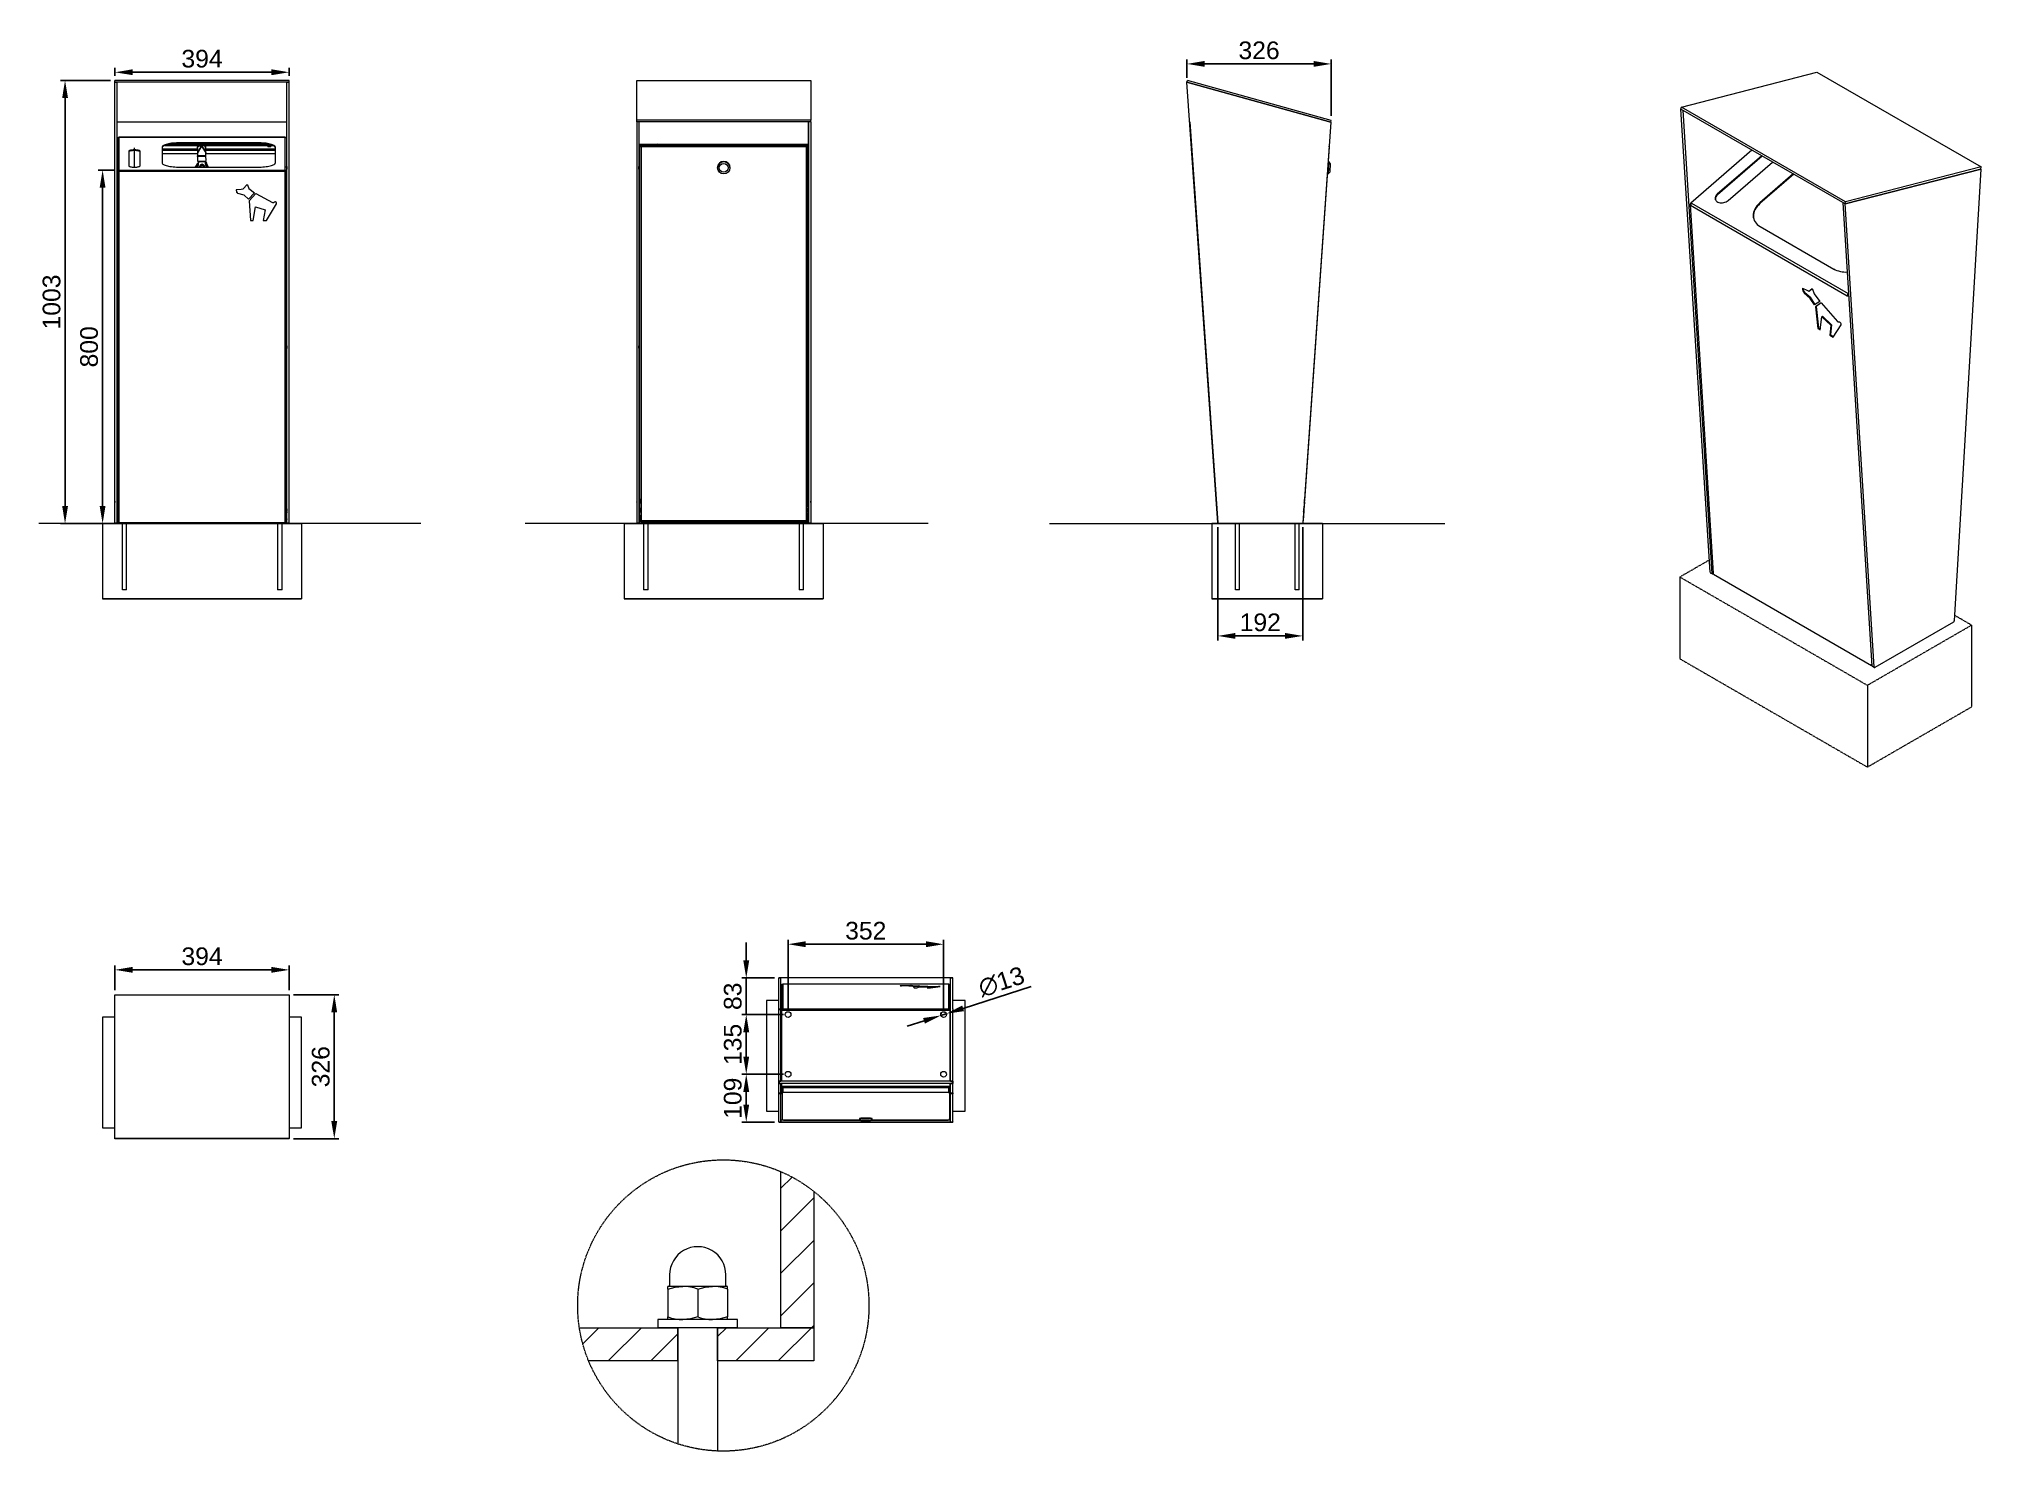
# Model space of a CAD drawing. Header units: millimetres. Extents: x 7244 to 11640, y 379 to 3575.
import ezdxf

# ---------------------------------------------------------------- set-up
doc = ezdxf.new("R2010")
doc.units = ezdxf.units.MM
doc.linetypes.add('HIDDEN', pattern=[1.905, 1.27, -0.635])
for name, color, linetype, lineweight in [('ZANO_R', 7, 'Continuous', 0), ('ZANO_R_przerywana', 7, 'HIDDEN', 0), ('ZANO_W', 1, 'Continuous', 0)]:
    doc.layers.add(name, color=color, linetype=linetype, lineweight=lineweight)
doc.styles.get("Standard").update_dxf_attribs({"font": 'ARIALUNI.TTF'})
doc.dimstyles.new('pl i ang', dxfattribs={"dimtxt": 50, "dimasz": 50, "dimexe": 1.25, "dimexo": 0.625, "dimgap": 10, "dimtad": 1, "dimtoh": 1, "dimtxsty": 'Standard', "dimcen": 2.5, "dimclrd": 1, "dimclre": 1, "dimclrt": 1, "dimadec": 0, "dimazin": 0, "dimtfac": 1, "dimtmove": 0, "dimatfit": 3, "dimfxl": 1, "dimarcsym": 1})

msp = doc.modelspace()

# ---------------------------------------------------------------- blocks, each defined once
blk = doc.blocks.new('*D394')
at = {"layer": 'ZANO_W', "color": 1, "lineweight": -2}
for p, q in [((7416.5, 1422.2), (7416.5, 1478.4)), ((7456.5, 1468.4), (7770.5, 1468.4)), ((7810.5, 1422.2), (7810.5, 1478.4))]:
    blk.add_line(p, q, dxfattribs=at)
at = {"layer": 'ZANO_W', "color": 1}
for points in [[(7456.5, 1475.1), (7456.5, 1461.8), (7416.5, 1468.4)], [(7770.5, 1461.8), (7770.5, 1475.1), (7810.5, 1468.4)]]:
    blk.add_solid(points, dxfattribs=at)
at = {"layer": 'ZANO_W', "color": 1, "insert": (7613.5, 1498.9), "char_height": 40, "attachment_point": 5}
blk.add_mtext('394', dxfattribs=at)
blk = doc.blocks.new('*D395')
at = {"layer": 'ZANO_W', "color": 1, "lineweight": -2}
for p, q in [((7820.5, 1412.2), (7922.8, 1412.2)), ((7912.8, 1372.2), (7912.8, 1126.2)), ((7820.5, 1086.2), (7922.8, 1086.2))]:
    blk.add_line(p, q, dxfattribs=at)
at = {"layer": 'ZANO_W', "color": 1}
for points in [[(7919.4, 1372.2), (7906.1, 1372.2), (7912.8, 1412.2)], [(7906.1, 1126.2), (7919.4, 1126.2), (7912.8, 1086.2)]]:
    blk.add_solid(points, dxfattribs=at)
at = {"layer": 'ZANO_W', "color": 1, "insert": (7882.3, 1249.2), "char_height": 40, "attachment_point": 5, "rotation": 90}
blk.add_mtext('326', dxfattribs=at)
blk = doc.blocks.new('*D424')
at = {"layer": 'ZANO_W', "color": 1, "lineweight": -2}
for p, q in [((8939.8, 1377.2), (8939.8, 1536.4)), ((8979.8, 1526.4), (9251.7, 1526.4)), ((9291.7, 1377.2), (9291.7, 1536.4))]:
    blk.add_line(p, q, dxfattribs=at)
at = {"layer": 'ZANO_W', "color": 1}
for points in [[(8979.8, 1533.1), (8979.8, 1519.7), (8939.8, 1526.4)], [(9251.7, 1519.7), (9251.7, 1533.1), (9291.7, 1526.4)]]:
    blk.add_solid(points, dxfattribs=at)
at = {"layer": 'ZANO_W', "color": 1, "insert": (9115.7, 1556.8), "char_height": 40, "attachment_point": 5}
blk.add_mtext('352', dxfattribs=at)
blk = doc.blocks.new('*D425')
at = {"layer": 'ZANO_W', "color": 1, "lineweight": -2}
for p, q in [((9490.3, 1430.6), (9336.1, 1381.3)), ((9285.6, 1365.2), (9298, 1369.1)), ((9247.5, 1353), (9209.4, 1340.9))]:
    blk.add_line(p, q, dxfattribs=at)
at = {"layer": 'ZANO_W', "color": 1}
for points in [[(9249.5, 1346.7), (9245.4, 1359.4), (9285.6, 1365.2)], [(9334, 1387.7), (9338.1, 1375), (9298, 1369.1)]]:
    blk.add_solid(points, dxfattribs=at)
at = {"layer": 'ZANO_W', "color": 1, "insert": (9422.9, 1441.3), "char_height": 40, "attachment_point": 5, "rotation": 17.7088}
blk.add_mtext('∅13', dxfattribs=at)
blk = doc.blocks.new('*D426')
at = {"layer": 'ZANO_W', "color": 1, "lineweight": -2}
for p, q in [((8929.8, 1367.2), (8835.2, 1367.2)), ((8845.2, 1327.2), (8845.2, 1272.2)), ((8929.7, 1232.2), (8835.2, 1232.2))]:
    blk.add_line(p, q, dxfattribs=at)
at = {"layer": 'ZANO_W', "color": 1}
for points in [[(8851.9, 1327.2), (8838.5, 1327.2), (8845.2, 1367.2)], [(8838.5, 1272.2), (8851.9, 1272.2), (8845.2, 1232.2)]]:
    blk.add_solid(points, dxfattribs=at)
at = {"layer": 'ZANO_W', "color": 1, "insert": (8814.8, 1299.7), "char_height": 40, "attachment_point": 5, "rotation": 90}
blk.add_mtext('135', dxfattribs=at)
blk = doc.blocks.new('*D427')
at = {"layer": 'ZANO_W', "color": 1, "lineweight": -2}
for p, q in [((8929.8, 1232.2), (8835.2, 1232.2)), ((8845.2, 1192.2), (8845.2, 1163.6)), ((8908.8, 1123.6), (8835.2, 1123.6))]:
    blk.add_line(p, q, dxfattribs=at)
at = {"layer": 'ZANO_W', "color": 1}
for points in [[(8851.9, 1192.2), (8838.5, 1192.2), (8845.2, 1232.2)], [(8838.5, 1163.6), (8851.9, 1163.6), (8845.2, 1123.6)]]:
    blk.add_solid(points, dxfattribs=at)
at = {"layer": 'ZANO_W', "color": 1, "insert": (8814.8, 1177.9), "char_height": 40, "attachment_point": 5, "rotation": 90}
blk.add_mtext('109', dxfattribs=at)
blk = doc.blocks.new('*D428')
at = {"layer": 'ZANO_W', "color": 1, "lineweight": -2}
for p, q in [((8845.2, 1490), (8845.2, 1530)), ((8908.8, 1450), (8835.2, 1450)), ((8845.2, 1367.2), (8845.2, 1450)), ((8929.8, 1367.2), (8835.2, 1367.2)), ((8845.2, 1327.2), (8845.2, 1287.2))]:
    blk.add_line(p, q, dxfattribs=at)
at = {"layer": 'ZANO_W', "color": 1}
for points in [[(8838.5, 1490), (8851.9, 1490), (8845.2, 1450)], [(8851.9, 1327.2), (8838.5, 1327.2), (8845.2, 1367.2)]]:
    blk.add_solid(points, dxfattribs=at)
at = {"layer": 'ZANO_W', "color": 1, "insert": (8814.8, 1408.6), "char_height": 40, "attachment_point": 5, "rotation": 90}
blk.add_mtext('83', dxfattribs=at)
blk = doc.blocks.new('*D460')
at = {"layer": 'ZANO_W', "color": 1, "lineweight": -2}
for p, q in [((7406.5, 3481.2), (7293.5, 3481.2)), ((7303.5, 2518.3), (7303.5, 3441.2)), ((7406.5, 2478.3), (7293.5, 2478.3))]:
    blk.add_line(p, q, dxfattribs=at)
at = {"layer": 'ZANO_W', "color": 1}
for points in [[(7310.2, 3441.2), (7296.9, 3441.2), (7303.5, 3481.2)], [(7296.9, 2518.3), (7310.2, 2518.3), (7303.5, 2478.3)]]:
    blk.add_solid(points, dxfattribs=at)
at = {"layer": 'ZANO_W', "color": 1, "insert": (7273.1, 2979.8), "char_height": 40, "attachment_point": 5, "rotation": 90}
blk.add_mtext('1003', dxfattribs=at)
blk = doc.blocks.new('*D461')
at = {"layer": 'ZANO_W', "color": 1, "lineweight": -2}
for p, q in [((7415.5, 3278.2), (7378.5, 3278.2)), ((7388.5, 3238.2), (7388.5, 2518.3)), ((7406.5, 2478.3), (7378.5, 2478.3))]:
    blk.add_line(p, q, dxfattribs=at)
at = {"layer": 'ZANO_W', "color": 1}
for points in [[(7395.1, 3238.2), (7381.8, 3238.2), (7388.5, 3278.2)], [(7381.8, 2518.3), (7395.1, 2518.3), (7388.5, 2478.3)]]:
    blk.add_solid(points, dxfattribs=at)
at = {"layer": 'ZANO_W', "color": 1, "insert": (7358, 2878.3), "char_height": 40, "attachment_point": 5, "rotation": 90}
blk.add_mtext('800', dxfattribs=at)
blk = doc.blocks.new('*D462')
at = {"layer": 'ZANO_W', "color": 1, "lineweight": -2}
for p, q in [((7416.5, 3491.2), (7416.5, 3509.6)), ((7456.5, 3499.6), (7770.5, 3499.6)), ((7810.5, 3491.2), (7810.5, 3509.6))]:
    blk.add_line(p, q, dxfattribs=at)
at = {"layer": 'ZANO_W', "color": 1}
for points in [[(7456.5, 3506.3), (7456.5, 3493), (7416.5, 3499.6)], [(7770.5, 3493), (7770.5, 3506.3), (7810.5, 3499.6)]]:
    blk.add_solid(points, dxfattribs=at)
at = {"layer": 'ZANO_W', "color": 1, "insert": (7613.5, 3530.1), "char_height": 40, "attachment_point": 5}
blk.add_mtext('394', dxfattribs=at)
blk = doc.blocks.new('*D463')
at = {"layer": 'ZANO_W', "color": 1, "lineweight": -2}
for p, q in [((9842.6, 3487.2), (9842.6, 3528.5)), ((9882.6, 3518.5), (10129.1, 3518.5)), ((10169.1, 3400.8), (10169.1, 3528.5))]:
    blk.add_line(p, q, dxfattribs=at)
at = {"layer": 'ZANO_W', "color": 1}
for points in [[(9882.6, 3525.2), (9882.6, 3511.9), (9842.6, 3518.5)], [(10129.1, 3511.9), (10129.1, 3525.2), (10169.1, 3518.5)]]:
    blk.add_solid(points, dxfattribs=at)
at = {"layer": 'ZANO_W', "color": 1, "insert": (10005.8, 3549), "char_height": 40, "attachment_point": 5}
blk.add_mtext('326', dxfattribs=at)
blk = doc.blocks.new('*D464')
at = {"layer": 'ZANO_W', "color": 1, "lineweight": -2}
for p, q in [((9912.3, 2470.1), (9912.3, 2214.1)), ((10104.6, 2470.1), (10104.6, 2214.1)), ((9952.3, 2224.1), (10064.6, 2224.1))]:
    blk.add_line(p, q, dxfattribs=at)
at = {"layer": 'ZANO_W', "color": 1}
for points in [[(9952.3, 2230.8), (9952.3, 2217.5), (9912.3, 2224.1)], [(10064.6, 2217.5), (10064.6, 2230.8), (10104.6, 2224.1)]]:
    blk.add_solid(points, dxfattribs=at)
at = {"layer": 'ZANO_W', "color": 1, "insert": (10008.5, 2254.6), "char_height": 40, "attachment_point": 5}
blk.add_mtext('192', dxfattribs=at)

# ---------------------------------------------------------------- dimensions: what is measured, and where the dimension line sits
at = {"layer": 'ZANO_W'}
for base, p1, p2, picture, middle in [((10169.0837, 3518.5277), (9842.5968, 3477.2307), (10169.0837, 3390.8388), '*D463', (10005.8403, 3548.9643)), ((7810.5, 3499.6), (7416.5, 3481.2), (7810.5, 3481.2), '*D462', (7613.5, 3530.1)), ((10104.6, 2224.1), (9912.3, 2480.1), (10104.6, 2480.1), '*D464', (10008.5, 2254.6)), ((9291.7, 1526.4), (8939.8, 1367.2), (9291.7, 1367.2), '*D424', (9115.7, 1556.8)), ((7810.5, 1468.4), (7416.5, 1412.2), (7810.5, 1412.2), '*D394', (7613.5, 1498.9))]:
    dim = msp.add_linear_dim(base=base, p1=p1, p2=p2, dimstyle='pl i ang', override={"dimtxt": 40, "dimasz": 40, "dimexe": 10, "dimexo": 10, "dimtoh": 0, "dimdec": 0, "dimtdec": 0, "dimtmove": 1}, dxfattribs=at)
    dim.commit()
    dim.dimension.update_dxf_attribs({"geometry": picture, "text_midpoint": middle})
for base, p1, p2, picture, middle in [((7303.5, 3481.2), (7416.5, 2478.3), (7416.5, 3481.2), '*D460', (7273.1, 2979.8)), ((7388.5, 2478.3), (7425.5, 3278.2), (7416.5, 2478.3), '*D461', (7358, 2878.3)), ((8845.2, 1450), (8939.8, 1367.2), (8918.8, 1450), '*D428', (8814.8, 1408.6)), ((7912.8, 1086.2), (7810.5, 1412.2), (7810.5, 1086.2), '*D395', (7882.3, 1249.2)), ((8845.2, 1232.2), (8939.8, 1367.2), (8939.7, 1232.2), '*D426', (8814.8, 1299.7)), ((8845.2, 1123.6), (8939.8, 1232.2), (8918.8, 1123.6), '*D427', (8814.8, 1177.9))]:
    dim = msp.add_linear_dim(base=base, p1=p1, p2=p2, angle=90, dimstyle='pl i ang', override={"dimtxt": 40, "dimasz": 40, "dimexe": 10, "dimexo": 10, "dimtoh": 0, "dimdec": 0, "dimtdec": 0, "dimtmove": 1}, dxfattribs=at)
    dim.commit()
    dim.dimension.update_dxf_attribs({"geometry": picture, "text_midpoint": middle})
dim = msp.add_diameter_dim_2p(p1=(9285.6, 1365.2), p2=(9298, 1369.1), dimstyle='pl i ang', override={"dimtxt": 40, "dimasz": 40, "dimexe": 10, "dimexo": 10, "dimtoh": 0, "dimdec": 0, "dimtdec": 0, "dimtmove": 1}, dxfattribs=at)
dim.commit()
dim.dimension.update_dxf_attribs({"geometry": '*D425', "text_midpoint": (9422.9, 1441.3)})

# ---------------------------------------------------------------- linework, layer by layer
at = {"layer": 'ZANO_R'}
for p, q in [((7810.5, 3481.2), (7416.5, 3481.2)), ((7416.5, 3477.4), (7416.5, 3481.2)), ((7810.5, 3477.4), (7416.5, 3477.4)), ((7416.5, 3477.4), (7416.5, 3477.3)), ((7416.5, 3477.3), (7421.5, 3477.3)), ((7416.5, 2480.2), (7416.5, 3477.3)), ((7421.5, 2480.2), (7421.5, 3477.3)), ((7805.5, 3477.3), (7810.5, 3477.3)), ((7805.5, 2480.2), (7805.5, 3477.3)), ((7810.5, 3477.4), (7810.5, 3481.2)), ((7810.5, 3477.3), (7810.5, 3477.4)), ((7810.5, 2480.2), (7810.5, 3477.3)), ((8597.2, 3481.2), (8991.2, 3481.2)), ((8597.2, 3391), (8597.2, 3481.2)), ((8991.2, 3481.2), (8991.2, 3391)), ((9842.6, 3477.2), (9843.7, 3481.1)), ((10168, 3387), (9842.6, 3477.2)), ((9912.3, 2480.1), (9842.6, 3477.2)), ((9842.6, 3477.2), (10168, 3387)), ((10169.1, 3390.8), (9843.7, 3481.1)), ((10961.7, 3420.9), (11268.5, 3499.8)), ((11268.5, 3499.8), (11640.1, 3285.3)), ((7421.5, 3387.5), (7805.5, 3387.5)), ((8597.2, 3387.1), (8597.2, 3391)), ((8991.2, 3391), (8597.2, 3391)), ((8991.2, 3387.1), (8597.2, 3387.1)), ((8602.2, 3387.1), (8597.2, 3387.1)), ((8597.2, 3387.1), (8597.2, 2480.2)), ((8986.2, 3387.1), (8602.2, 3387.1)), ((8602.2, 3387.1), (8602.2, 3337.2)), ((8602.2, 3387.1), (8602.2, 2480.2)), ((8986.2, 3337.2), (8986.2, 3387.1)), ((8991.2, 3387.1), (8986.2, 3387.1)), ((8986.2, 3387.1), (8986.2, 2480.2)), ((8991.2, 3387.1), (8991.2, 3391)), ((8991.2, 3387.1), (8991.2, 2480.2)), ((9848.9, 3387.1), (9912.3, 2480.1)), ((10168, 3387), (10104.6, 2480.1)), ((10168, 3387), (10169.1, 3390.8)), ((10960.7, 3416.1), (10961.7, 3420.9)), ((11332.2, 3201.6), (10960.7, 3416.1)), ((11026.4, 2368.3), (10960.7, 3416.1)), ((11333.2, 3206.4), (10961.7, 3420.9)), ((11031.2, 2365.6), (10965.4, 3413.4)), ((7422.5, 3350.2), (7422.5, 3275.3)), ((7801.7, 3352.4), (7425.3, 3352.4)), ((7425.5, 3352.3), (7425.5, 3278.2)), ((7801.5, 3352.3), (7425.5, 3352.3)), ((7801.5, 3278.2), (7801.5, 3352.3)), ((7804.5, 3350.2), (7804.5, 3275.3)), ((7422.5, 3337.6), (7421.5, 3337.6)), ((7422.5, 3337.2), (7421.5, 3337.2)), ((7447.5, 3320.7), (7447.5, 3288.1)), ((7461, 3320.5), (7460, 3320.5)), ((7460, 3320.5), (7460, 3286.6)), ((7461, 3318.5), (7460, 3318.5)), ((7460, 3315.7), (7461, 3315.7)), ((7461, 3287.9), (7461, 3328.7)), ((7473.5, 3288.1), (7473.5, 3320.7)), ((7523.3, 3330.2), (7523.3, 3294.6)), ((7523.3, 3326.6), (7602.7, 3326.6)), ((7523.3, 3323.6), (7602.7, 3323.6)), ((7523.3, 3315.7), (7603.2, 3315.7)), ((7529.9, 3334.1), (7762.5, 3334.1)), ((7762.5, 3335.4), (7533.9, 3335.4)), ((7739.5, 3339.9), (7563.3, 3339.9)), ((7563.3, 3338.5), (7563.3, 3339.9)), ((7739.5, 3338.5), (7563.3, 3338.5)), ((7602.6, 3329.5), (7602.7, 3323.9)), ((7603.1, 3329.4), (7602.6, 3329.5)), ((7602.7, 3323.7), (7602.9, 3317.9)), ((7603.3, 3317.8), (7602.9, 3317.9)), ((7602.9, 3317.9), (7603.2, 3316.9)), ((7603.1, 3329.4), (7603.3, 3317.8)), ((7612, 3332.7), (7603.2, 3317.1)), ((7603.3, 3317.8), (7603.2, 3317.1)), ((7603.2, 3317.1), (7603.3, 3310.3)), ((7603.2, 3317.1), (7603.2, 3316.9)), ((7603.2, 3316.9), (7603.3, 3310.1)), ((7611.7, 3332.6), (7603.3, 3317.8)), ((7622.3, 3310.8), (7603.3, 3310.3)), ((7603.3, 3310.1), (7603.3, 3310.3)), ((7603.4, 3308.8), (7603.3, 3310.3)), ((7603.4, 3309.6), (7603.3, 3310.1)), ((7603.4, 3309.6), (7603.4, 3308.8)), ((7603.4, 3309.6), (7603.6, 3301)), ((7622.4, 3309.3), (7603.4, 3308.8)), ((7603.4, 3308.8), (7603.6, 3300.2)), ((7603.6, 3301), (7603.6, 3300.2)), ((7603.6, 3300.2), (7604.3, 3297.3)), ((7622.1, 3297.8), (7604.3, 3297.3)), ((7611.2, 3332.7), (7605.5, 3332.5)), ((7605.5, 3332.5), (7606, 3332.5)), ((7605.7, 3297), (7606.2, 3296.7)), ((7611.7, 3332.6), (7606, 3332.5)), ((7606.2, 3296.9), (7620.2, 3297.3)), ((7611.3, 3332.6), (7611.7, 3332.6)), ((7612, 3332.7), (7611.7, 3332.6)), ((7612.5, 3332.7), (7612, 3332.7)), ((7612.5, 3332.7), (7622.2, 3317.6)), ((7612.8, 3332.6), (7612.5, 3332.7)), ((7618.5, 3332.8), (7612.8, 3332.6)), ((7613.3, 3332.7), (7612.8, 3332.6)), ((7612.8, 3332.6), (7622, 3318.4)), ((7618.9, 3332.9), (7613.3, 3332.7)), ((7618.5, 3332.8), (7618.9, 3332.9)), ((7620.2, 3297), (7620.6, 3297.4)), ((7620.2, 3297.3), (7622.3, 3287.1)), ((7622, 3330), (7621.6, 3329.9)), ((7622, 3318.4), (7621.6, 3329.9)), ((7622.2, 3324.3), (7622, 3330)), ((7622.2, 3317.6), (7622, 3318.4)), ((7622, 3318.4), (7622.4, 3318.4)), ((7622.1, 3326.6), (7779.5, 3326.6)), ((7622.1, 3297.8), (7622.6, 3300.7)), ((7622.2, 3323.6), (7779.5, 3323.6)), ((7622.4, 3318.4), (7622.2, 3323.1)), ((7622.2, 3317.4), (7622.4, 3318.4)), ((7622.3, 3310.8), (7622.2, 3317.6)), ((7622.2, 3315.7), (7779.5, 3315.7)), ((7622.4, 3309.3), (7622.3, 3310.8)), ((7622.6, 3300.7), (7622.4, 3309.3)), ((7739.5, 3338.5), (7739.5, 3339.9)), ((7762.5, 3336.7), (7762.5, 3335.4)), ((7762.5, 3334.1), (7762.5, 3335.4)), ((7769.5, 3334.2), (7762.5, 3334.2)), ((7762.5, 3331.8), (7762.5, 3334.1)), ((7762.5, 3333.9), (7769.5, 3333.9)), ((7762.5, 3331.8), (7769.5, 3331.8)), ((7769.5, 3335.2), (7769.5, 3334.1)), ((7769.5, 3334.1), (7769.5, 3331.8)), ((7769.5, 3334.1), (7772.9, 3334.1)), ((7779.5, 3294.6), (7779.5, 3330.2)), ((7805.5, 3337.6), (7804.5, 3337.6)), ((7805.5, 3337.2), (7804.5, 3337.2)), ((8602.2, 3337.2), (8986.2, 3337.2)), ((8603.2, 3335.4), (8603.2, 3337.2)), ((8603.2, 3335.4), (8604.7, 3335.4)), ((8603.2, 3332.7), (8603.2, 3335.4)), ((8604.7, 3332.7), (8603.2, 3332.7)), ((8603.2, 3325.2), (8603.2, 3332.7)), ((8604.7, 3325.2), (8603.2, 3325.2)), ((8603.2, 3279.1), (8603.2, 3325.2)), ((8604.7, 3335.4), (8604.7, 3337.2)), ((8604.7, 3335.4), (8604.7, 3334.1)), ((8604.7, 3333.9), (8604.7, 3332.5)), ((8604.7, 3332.5), (8606, 3332.5)), ((8604.7, 3332.3), (8604.7, 3332.5)), ((8604.7, 3332.5), (8604.7, 3332.5)), ((8604.7, 3332.5), (8606, 3332.5)), ((8604.7, 2535.9), (8604.7, 3332.3)), ((8604.7, 3332.3), (8606.2, 3332.3)), ((8604.8, 3337.2), (8604.8, 3335.2)), ((8604.8, 3335.2), (8638.2, 3335.2)), ((8604.8, 3332.8), (8604.8, 3335.2)), ((8983.1, 3334.2), (8605.4, 3334.2)), ((8607.6, 3331.2), (8607.6, 3331.2)), ((8980.7, 3331), (8607.7, 3331)), ((8607.7, 3331), (8607.7, 2485.4)), ((8638.2, 3335.2), (8638.2, 3337.2)), ((8638.2, 3335.2), (8638.2, 3334.2)), ((8645.2, 3337.2), (8645.2, 3335.2)), ((8645.2, 3335.2), (8943.2, 3335.2)), ((8645.2, 3334.2), (8645.2, 3335.2)), ((8943.2, 3335.2), (8943.2, 3337.2)), ((8943.2, 3335.2), (8943.2, 3334.2)), ((8950.2, 3337.2), (8950.2, 3335.2)), ((8950.2, 3335.2), (8983.6, 3335.2)), ((8950.2, 3334.2), (8950.2, 3335.2)), ((8980.7, 3331), (8980.7, 2485.4)), ((8980.8, 3331.2), (8980.8, 3331.2)), ((8983.7, 3332.3), (8982.2, 3332.3)), ((8983.7, 3332.5), (8982.4, 3332.5)), ((8982.4, 3332.5), (8983.7, 3332.5)), ((8983.6, 3337.2), (8983.6, 3335.2)), ((8983.6, 3335.2), (8983.6, 3334)), ((8983.7, 3337.2), (8983.7, 3335.4)), ((8983.7, 3335.4), (8985.2, 3335.4)), ((8983.7, 3334.1), (8983.7, 3335.4)), ((8983.7, 3333.9), (8983.7, 3332.5)), ((8985.2, 3332.7), (8983.7, 3332.7)), ((8983.7, 3332.3), (8983.7, 3332.5)), ((8983.7, 3332.5), (8983.7, 3332.5)), ((8983.7, 2515.9), (8983.7, 3332.3)), ((8985.2, 3325.2), (8983.7, 3325.2)), ((8985.2, 3337.2), (8985.2, 3335.4)), ((8985.2, 3335.4), (8985.2, 3332.7)), ((8985.2, 3325.2), (8985.2, 3332.7)), ((8985.2, 3325.2), (8985.2, 3279.1)), ((10164.7, 3330.9), (10108.7, 2530.3)), ((10163.9, 3297.4), (10161.9, 3269.9)), ((10163.9, 3297.4), (10162.4, 3297.5)), ((10167.1, 3293.2), (10163.9, 3297.4)), ((11121.3, 3323.4), (10982.8, 3203.5)), ((11143.4, 3310.6), (11042.8, 3223.7)), ((11144.5, 3310), (11043.2, 3222.3)), ((7421.5, 3286), (7421.5, 3286)), ((7421.5, 3283.3), (7421.5, 3286)), ((7421.5, 3280.6), (7421.5, 3283.3)), ((7421.5, 3280.6), (7421.5, 3280.6)), ((7422.5, 3285.6), (7422, 3286)), ((7422, 3283.3), (7422, 3286)), ((7422, 3285.2), (7422.2, 3285.2)), ((7422, 3284.2), (7422.2, 3284.2)), ((7422, 3283.6), (7422.5, 3283.6)), ((7422, 3280.6), (7422, 3283.3)), ((7422.5, 3283.1), (7422, 3283.1)), ((7422, 3282.4), (7422.2, 3282.4)), ((7422, 3281.5), (7422.2, 3281.5)), ((7422, 3280.7), (7422.5, 3281)), ((7422.2, 3285.6), (7422.2, 3285.6)), ((7422.2, 3284.8), (7422.2, 3285.2)), ((7422.2, 3284.9), (7422.5, 3284.9)), ((7422.2, 3283.6), (7422.2, 3284.2)), ((7422.2, 3284.1), (7422.5, 3284.1)), ((7422.2, 3282.4), (7422.2, 3283.1)), ((7422.2, 3282.6), (7422.5, 3282.6)), ((7422.2, 3281.5), (7422.2, 3281.8)), ((7422.2, 3281.7), (7422.5, 3281.7)), ((7422.2, 3281), (7422.2, 3281)), ((7422.5, 3285.4), (7422.5, 3285.6)), ((7422.5, 3285.6), (7422.5, 3285.6)), ((7422.5, 3285.2), (7422.5, 3285.4)), ((7422.5, 3285.3), (7422.5, 3285.3)), ((7422.5, 3284.9), (7422.5, 3285.2)), ((7422.5, 3284.2), (7422.5, 3284.7)), ((7422.5, 3284.1), (7422.5, 3284.2)), ((7422.5, 3283.1), (7422.5, 3283.6)), ((7422.5, 3282.4), (7422.5, 3282.6)), ((7422.5, 3281.9), (7422.5, 3282.4)), ((7422.5, 3281.5), (7422.5, 3281.7)), ((7422.5, 3281.2), (7422.5, 3281.5)), ((7422.5, 3281.3), (7422.5, 3281.3)), ((7422.5, 3281), (7422.5, 3281.2)), ((7422.5, 3281), (7422.5, 3281)), ((7422.5, 3275.3), (7424, 3275.3)), ((7422.5, 3275.3), (7422.5, 3275.2)), ((7422.5, 3275.2), (7422.5, 2479.9)), ((7424, 3275.2), (7422.5, 3275.2)), ((7424, 3275.3), (7424, 3275.2)), ((7425.5, 3278.2), (7801.5, 3278.2)), ((7425.5, 3278.2), (7425.5, 3275)), ((7801.5, 3275), (7425.5, 3275)), ((7425.5, 3275), (7425.5, 2481.1)), ((7460, 3286.6), (7461, 3286.6)), ((7563.3, 3284.9), (7739.5, 3284.9)), ((7598, 3285.9), (7598.5, 3284.9)), ((7598, 3285.8), (7598, 3285.9)), ((7598, 3285.8), (7598.4, 3284.9)), ((7603.4, 3288.3), (7603.4, 3287.9)), ((7603.4, 3288.3), (7603.9, 3284.9)), ((7604, 3285), (7604, 3284.9)), ((7604.5, 3284.9), (7604.6, 3286.6)), ((7604.5, 3285.3), (7604.5, 3285.1)), ((7604.6, 3286.6), (7606.2, 3296.9)), ((7607.5, 3285.3), (7607.5, 3285.3)), ((7609.1, 3285), (7609.1, 3284.9)), ((7617.9, 3285.7), (7617.6, 3284.9)), ((7617.9, 3285.7), (7617.9, 3285.9)), ((7618, 3285.9), (7618, 3286.1)), ((7619.5, 3285.3), (7619.5, 3285.3)), ((7619.5, 3284.9), (7619.5, 3285.3)), ((7622.9, 3296.5), (7620.3, 3296.9)), ((7622.8, 3287.2), (7622.2, 3291)), ((7622.5, 3285.1), (7622.5, 3285.3)), ((7623.1, 3284.9), (7623, 3285.5)), ((7623, 3284.9), (7623, 3285)), ((7801.5, 3275), (7801.5, 3278.2)), ((7801.5, 2481.1), (7801.5, 3275)), ((7804.5, 3275.3), (7803, 3275.3)), ((7803, 3275.3), (7803, 3275.2)), ((7803, 3275.2), (7804.5, 3275.2)), ((7804.6, 3285.3), (7804.5, 3285.3)), ((7804.5, 3281.3), (7804.6, 3281.3)), ((7804.5, 3275.2), (7804.5, 3275.3)), ((7804.5, 2479.9), (7804.5, 3275.2)), ((7804.6, 3285.6), (7804.6, 3285.6)), ((7804.6, 3285.6), (7804.6, 3285.3)), ((7804.6, 3285.3), (7804.6, 3285)), ((7804.6, 3285), (7804.6, 3284.7)), ((7804.9, 3284.7), (7804.6, 3284.7)), ((7804.6, 3284.4), (7804.6, 3284)), ((7804.6, 3284), (7804.6, 3283.8)), ((7804.9, 3283.8), (7804.6, 3283.8)), ((7804.6, 3283.3), (7804.6, 3282.8)), ((7804.9, 3283.3), (7804.6, 3283.3)), ((7804.6, 3283.3), (7804.6, 3283.3)), ((7804.9, 3282.3), (7804.6, 3282.3)), ((7804.6, 3282.3), (7804.6, 3282.1)), ((7804.6, 3282.1), (7804.6, 3281.7)), ((7804.9, 3281.6), (7804.6, 3281.6)), ((7804.6, 3281.6), (7804.6, 3281.3)), ((7804.6, 3281.3), (7804.6, 3281.1)), ((7804.6, 3281.1), (7804.6, 3281)), ((7805, 3285.6), (7804.9, 3285.6)), ((7804.9, 3285.6), (7804.9, 3285.5)), ((7805, 3285), (7804.9, 3285)), ((7804.9, 3285), (7804.9, 3284.5)), ((7805, 3284), (7804.9, 3284)), ((7804.9, 3284), (7804.9, 3283.3)), ((7805, 3283.3), (7804.9, 3283.3)), ((7804.9, 3282.8), (7804.9, 3282.1)), ((7805, 3282.1), (7804.9, 3282.1)), ((7804.9, 3281.6), (7804.9, 3281.3)), ((7805, 3281.3), (7804.9, 3281.3)), ((7805, 3286), (7805, 3280.6)), ((7805.5, 3286), (7805.5, 3286)), ((7805.5, 3286), (7805.5, 3280.6)), ((7805.5, 3280.6), (7805.5, 3280.6)), ((8602.2, 3286), (8602.2, 3286)), ((8602.2, 3283.7), (8602.2, 3286)), ((8602.2, 3280.6), (8602.2, 3283.7)), ((8602.2, 3280.6), (8602.2, 3280.6)), ((8602.7, 3283.7), (8602.7, 3286)), ((8602.7, 3285.4), (8602.9, 3285.4)), ((8602.7, 3284.5), (8602.9, 3284.5)), ((8602.7, 3280.6), (8602.7, 3283.7)), ((8602.7, 3283.4), (8602.9, 3283.4)), ((8602.7, 3282.7), (8602.9, 3282.7)), ((8602.7, 3281.6), (8602.9, 3281.6)), ((8602.7, 3281.1), (8602.9, 3281.1)), ((8602.9, 3285.1), (8602.9, 3285.4)), ((8602.9, 3285.1), (8603.2, 3285.1)), ((8602.9, 3283.9), (8602.9, 3284.5)), ((8602.9, 3284.3), (8603.2, 3284.3)), ((8602.9, 3282.7), (8602.9, 3283.4)), ((8602.9, 3283.3), (8603.2, 3283.3)), ((8602.9, 3282.8), (8603.2, 3282.8)), ((8602.9, 3281.6), (8602.9, 3282.1)), ((8602.9, 3281.9), (8603.2, 3281.9)), ((8602.9, 3281.1), (8602.9, 3281.1)), ((8603.2, 3285.4), (8603.2, 3285.6)), ((8603.2, 3285.6), (8603.2, 3285.6)), ((8603.2, 3285.1), (8603.2, 3285.4)), ((8603.2, 3285.3), (8603.2, 3285.3)), ((8603.2, 3284.5), (8603.2, 3284.9)), ((8603.2, 3284.3), (8603.2, 3284.5)), ((8603.2, 3283.4), (8603.2, 3283.9)), ((8603.2, 3283.3), (8603.2, 3283.4)), ((8603.2, 3282.7), (8603.2, 3282.8)), ((8603.2, 3282.2), (8603.2, 3282.7)), ((8603.2, 3281.6), (8603.2, 3281.9)), ((8603.2, 3281.3), (8603.2, 3281.6)), ((8603.2, 3281.3), (8603.2, 3281.3)), ((8603.2, 3281.1), (8603.2, 3281.3)), ((8603.2, 3281), (8603.2, 3281.1)), ((8603.2, 3279.1), (8604.7, 3279.1)), ((8603.2, 3279), (8603.2, 3279.1)), ((8603.2, 3279), (8604.7, 3279)), ((8603.2, 3279), (8603.2, 3277.1)), ((8603.2, 3277.1), (8604.7, 3277.1)), ((8603.2, 3276.2), (8603.2, 3277.1)), ((8604.7, 3276.2), (8603.2, 3276.2)), ((8603.2, 3262.2), (8603.2, 3276.2)), ((8604.7, 3262.2), (8603.2, 3262.2)), ((8603.2, 3262.2), (8604.7, 3262.2)), ((8603.2, 2877.6), (8603.2, 3262.2)), ((8603.2, 3262.2), (8603.2, 3262.2)), ((8780.2, 3283.7), (8780.2, 3283.6)), ((8808.2, 3283.6), (8808.2, 3283.7)), ((8983.7, 3279.1), (8985.2, 3279.1)), ((8983.7, 3279), (8985.2, 3279)), ((8983.7, 3277.1), (8985.2, 3277.1)), ((8985.2, 3276.2), (8983.7, 3276.2)), ((8985.2, 3262.2), (8983.7, 3262.2)), ((8983.7, 3262.2), (8985.2, 3262.2)), ((8985.3, 3285.3), (8985.2, 3285.3)), ((8985.2, 3281.3), (8985.3, 3281.3)), ((8985.2, 3279.1), (8985.2, 3279)), ((8985.2, 3279), (8985.2, 3277.1)), ((8985.2, 3277.1), (8985.2, 3276.2)), ((8985.2, 3276.2), (8985.2, 3262.2)), ((8985.2, 3262.2), (8985.2, 3184.2)), ((8985.2, 3262.2), (8985.2, 3262.2)), ((8985.7, 3286), (8985.3, 3285.6)), ((8985.3, 3285.6), (8985.3, 3285.4)), ((8985.3, 3285.6), (8985.3, 3285.6)), ((8985.3, 3285.4), (8985.3, 3285.2)), ((8985.3, 3285.2), (8985.3, 3284.9)), ((8985.6, 3284.9), (8985.3, 3284.9)), ((8985.3, 3284.7), (8985.3, 3284.2)), ((8985.3, 3284.2), (8985.3, 3284.1)), ((8985.6, 3284.1), (8985.3, 3284.1)), ((8985.3, 3283.6), (8985.3, 3283.1)), ((8985.3, 3283.6), (8985.7, 3283.6)), ((8985.7, 3283.1), (8985.3, 3283.1)), ((8985.6, 3282.6), (8985.3, 3282.6)), ((8985.3, 3282.6), (8985.3, 3282.4)), ((8985.3, 3282.4), (8985.3, 3281.9)), ((8985.6, 3281.7), (8985.3, 3281.7)), ((8985.3, 3281.7), (8985.3, 3281.5)), ((8985.3, 3281.5), (8985.3, 3281.2)), ((8985.3, 3281.2), (8985.3, 3281)), ((8985.3, 3281), (8985.7, 3280.7)), ((8985.3, 3281), (8985.3, 3281)), ((8985.6, 3285.6), (8985.6, 3285.6)), ((8985.7, 3285.2), (8985.6, 3285.2)), ((8985.6, 3285.2), (8985.6, 3284.8)), ((8985.7, 3284.2), (8985.6, 3284.2)), ((8985.6, 3284.2), (8985.6, 3283.6)), ((8985.6, 3283.1), (8985.6, 3282.4)), ((8985.7, 3282.4), (8985.6, 3282.4)), ((8985.6, 3281.8), (8985.6, 3281.5)), ((8985.7, 3281.5), (8985.6, 3281.5)), ((8985.6, 3281), (8985.6, 3281)), ((8985.7, 3286), (8985.7, 3280.6)), ((8986.2, 3286), (8986.2, 3286)), ((8986.2, 3286), (8986.2, 3280.6)), ((8986.2, 3280.6), (8986.2, 3280.6)), ((10160.4, 3269.6), (10161.9, 3269.5)), ((10161.9, 3269.5), (10165.7, 3273.3)), ((10161.9, 3269.9), (10161.9, 3269.5)), ((10167.1, 3293.2), (10165.7, 3273.5)), ((10165.7, 3273.5), (10165.7, 3273.3)), ((11067.3, 3209.5), (11167.9, 3296.5)), ((11214.8, 3269.4), (11138.9, 3203.8)), ((11216, 3268.7), (11139.3, 3202.4)), ((11639, 3280.5), (11332.2, 3201.6)), ((11332.2, 3201.6), (11639, 3280.5)), ((11640.1, 3285.3), (11333.2, 3206.4)), ((11639, 3280.5), (11579.2, 2258.5)), ((11639, 3280.5), (11640.1, 3285.3)), ((7691.2, 3234.4), (7702.1, 3235.3)), ((7694.5, 3225.2), (7694.5, 3225.1)), ((7708.7, 3221.3), (7694.5, 3225.2)), ((7708.7, 3221.2), (7694.5, 3225.1)), ((7702.1, 3235.3), (7706.9, 3236)), ((7706.9, 3236), (7715.3, 3245.7)), ((7708.7, 3221.3), (7708.7, 3221.2)), ((7718.6, 3212.2), (7708.7, 3221.3)), ((7718.6, 3212.1), (7708.7, 3221.2)), ((7715.3, 3245.7), (7716.4, 3244.8)), ((7716.4, 3244.8), (7719.7, 3236.9)), ((7732, 3226.9), (7718.6, 3212.2)), ((7732.1, 3226.8), (7718.6, 3212.1)), ((7718.6, 3212.2), (7718.6, 3212.1)), ((7719.7, 3236.9), (7732.1, 3226.8)), ((7735, 3225.5), (7720.3, 3208.9)), ((7735, 3225.5), (7772.9, 3204.9)), ((7421.5, 3180), (7421.5, 3180)), ((7421.5, 3177.3), (7421.5, 3180)), ((7421.5, 3174.6), (7421.5, 3177.3)), ((7421.5, 3174.6), (7421.5, 3174.6)), ((7422.5, 3179.6), (7422, 3180)), ((7422, 3177.3), (7422, 3180)), ((7422, 3179.2), (7422.2, 3179.2)), ((7422, 3178.2), (7422.2, 3178.2)), ((7422, 3177.6), (7422.5, 3177.6)), ((7422, 3174.6), (7422, 3177.3)), ((7422.5, 3177.1), (7422, 3177.1)), ((7422, 3176.4), (7422.2, 3176.4)), ((7422, 3175.5), (7422.2, 3175.5)), ((7422, 3174.7), (7422.5, 3175)), ((7422.2, 3179.6), (7422.2, 3179.6)), ((7422.2, 3178.8), (7422.2, 3179.2)), ((7422.2, 3178.9), (7422.5, 3178.9)), ((7422.2, 3177.6), (7422.2, 3178.2)), ((7422.2, 3178.1), (7422.5, 3178.1)), ((7422.2, 3176.4), (7422.2, 3177.1)), ((7422.2, 3176.6), (7422.5, 3176.6)), ((7422.2, 3175.5), (7422.2, 3175.8)), ((7422.2, 3175.7), (7422.5, 3175.7)), ((7422.2, 3175), (7422.2, 3175)), ((7422.5, 3179.4), (7422.5, 3179.6)), ((7422.5, 3179.6), (7422.5, 3179.6)), ((7422.5, 3179.2), (7422.5, 3179.4)), ((7422.5, 3179.3), (7422.5, 3179.3)), ((7422.5, 3178.9), (7422.5, 3179.2)), ((7422.5, 3178.2), (7422.5, 3178.7)), ((7422.5, 3178.1), (7422.5, 3178.2)), ((7422.5, 3177.1), (7422.5, 3177.6)), ((7422.5, 3176.4), (7422.5, 3176.6)), ((7422.5, 3175.9), (7422.5, 3176.4)), ((7422.5, 3175.5), (7422.5, 3175.7)), ((7422.5, 3175.2), (7422.5, 3175.5)), ((7422.5, 3175.3), (7422.5, 3175.3)), ((7422.5, 3175), (7422.5, 3175.2)), ((7422.5, 3175), (7422.5, 3175)), ((7720.3, 3208.9), (7723.3, 3164.2)), ((7720.3, 3208.9), (7723.3, 3164.3)), ((7729, 3164.3), (7734.8, 3195.3)), ((7729, 3164.2), (7734.8, 3195.1)), ((7734.8, 3195.3), (7734.8, 3195.1)), ((7734.8, 3195.3), (7756.3, 3188.1)), ((7734.8, 3195.1), (7756.3, 3188)), ((7756.3, 3188), (7752.2, 3164.2)), ((7756.3, 3188.1), (7756.3, 3188)), ((7759.6, 3164.3), (7781.7, 3202.1)), ((7759.6, 3164.2), (7781.7, 3202)), ((7775.5, 3205), (7777.9, 3206.6)), ((7781.7, 3202.1), (7781.7, 3202)), ((8983.7, 3184.2), (8985.2, 3184.2)), ((8983.7, 3174.2), (8985.2, 3174.2)), ((8985.2, 3172.2), (8983.7, 3172.2)), ((8985.2, 3174.2), (8985.2, 3184.2)), ((8985.3, 3179.3), (8985.2, 3179.3)), ((8985.2, 3175.3), (8985.3, 3175.3)), ((8985.2, 3174.2), (8985.2, 3172.2)), ((8985.2, 3172.2), (8985.2, 2877.6)), ((8985.7, 3180), (8985.3, 3179.6)), ((8985.3, 3179.6), (8985.3, 3179.4)), ((8985.3, 3179.6), (8985.3, 3179.6)), ((8985.3, 3179.4), (8985.3, 3179.2)), ((8985.3, 3179.2), (8985.3, 3178.9)), ((8985.6, 3178.9), (8985.3, 3178.9)), ((8985.3, 3178.7), (8985.3, 3178.2)), ((8985.3, 3178.2), (8985.3, 3178.1)), ((8985.6, 3178.1), (8985.3, 3178.1)), ((8985.3, 3177.6), (8985.3, 3177.1)), ((8985.3, 3177.6), (8985.7, 3177.6)), ((8985.7, 3177.1), (8985.3, 3177.1)), ((8985.6, 3176.6), (8985.3, 3176.6)), ((8985.3, 3176.6), (8985.3, 3176.4)), ((8985.3, 3176.4), (8985.3, 3175.9)), ((8985.6, 3175.7), (8985.3, 3175.7)), ((8985.3, 3175.7), (8985.3, 3175.5)), ((8985.3, 3175.5), (8985.3, 3175.2)), ((8985.3, 3175.2), (8985.3, 3175)), ((8985.3, 3175), (8985.7, 3174.7)), ((8985.3, 3175), (8985.3, 3175)), ((8985.6, 3179.6), (8985.6, 3179.6)), ((8985.7, 3179.2), (8985.6, 3179.2)), ((8985.6, 3179.2), (8985.6, 3178.8)), ((8985.7, 3178.2), (8985.6, 3178.2)), ((8985.6, 3178.2), (8985.6, 3177.6)), ((8985.6, 3177.1), (8985.6, 3176.4)), ((8985.7, 3176.4), (8985.6, 3176.4)), ((8985.6, 3175.8), (8985.6, 3175.5)), ((8985.7, 3175.5), (8985.6, 3175.5)), ((8985.6, 3175), (8985.6, 3175)), ((8985.7, 3180), (8985.7, 3174.6)), ((8986.2, 3180), (8986.2, 3180)), ((8986.2, 3180), (8986.2, 3174.6)), ((8986.2, 3174.6), (8986.2, 3174.6)), ((10981.3, 3200.2), (11033.7, 2365.3)), ((10983.3, 3201.6), (10982.5, 3202.1)), ((10982.8, 3202), (10982.5, 3202.1)), ((10982.6, 3202.2), (10983.4, 3201.7)), ((11393.2, 2156.6), (11327.5, 3204.3)), ((11332.2, 3201.6), (11333.2, 3206.4)), ((11398, 2153.8), (11332.2, 3201.6)), ((7723.3, 3164.3), (7723.3, 3164.2)), ((7723.3, 3164.3), (7729, 3164.3)), ((7723.3, 3164.2), (7729, 3164.2)), ((7729, 3164.3), (7729, 3164.2)), ((7752.2, 3164.3), (7759.6, 3164.3)), ((7752.2, 3164.2), (7759.6, 3164.2)), ((7759.6, 3164.3), (7759.6, 3164.2)), ((11140.1, 3150.4), (11306.3, 3054.4)), ((11235.7, 3011.3), (11245.9, 3006.3)), ((11240.8, 3000.7), (11239.4, 2999.7)), ((11253.1, 2987.9), (11239.4, 2999.7)), ((11254.5, 2988.8), (11240.8, 3000.7)), ((11245.9, 3006.3), (11250.4, 3004.4)), ((11250.4, 3004.4), (11257.7, 3010.1)), ((11251.8, 3005.3), (11250.4, 3004.4)), ((11251.8, 3005.3), (11257.8, 3009.9)), ((11257.7, 3010.1), (11258.7, 3008.5)), ((11258.7, 3008.5), (11262.4, 2998.4)), ((11262.4, 2998.4), (11274.8, 2981.1)), ((11338.5, 2994.9), (11337.1, 2993.9)), ((11339.5, 2997.2), (11339.2, 2998.6)), ((11254.5, 2988.8), (11253.1, 2987.9)), ((11263, 2973), (11253.1, 2987.9)), ((11264.4, 2973.9), (11254.5, 2988.8)), ((11274.8, 2981.1), (11263, 2973)), ((11277.6, 2978.1), (11264.9, 2968.6)), ((11266.3, 2969.5), (11264.9, 2968.6)), ((11264.9, 2968.6), (11270.6, 2920)), ((11277.7, 2978), (11266.3, 2969.5)), ((11266.3, 2969.5), (11272, 2920.9)), ((11275.9, 2916.9), (11279.4, 2946.3)), ((11277.6, 2978.1), (11314.7, 2935.8)), ((11280.8, 2947.3), (11279.4, 2946.3)), ((11279.4, 2946.3), (11300.1, 2927.2)), ((11280.8, 2947.3), (11301.5, 2928.1)), ((11272, 2920.9), (11270.6, 2920)), ((11270.6, 2920), (11275.9, 2916.9)), ((11272, 2920.9), (11276.1, 2918.6)), ((11300.1, 2927.2), (11297.9, 2904.3)), ((11299.3, 2905.2), (11297.9, 2904.3)), ((11297.9, 2904.3), (11304.9, 2900.2)), ((11301.5, 2928.1), (11299.3, 2905.2)), ((11299.3, 2905.2), (11305.7, 2901.5)), ((11301.5, 2928.1), (11300.1, 2927.2)), ((11304.9, 2900.2), (11323.2, 2928)), ((11317.1, 2934.5), (11319.3, 2934.8)), ((7421.5, 2880.5), (7421.5, 2880.5)), ((7421.5, 2877.8), (7421.5, 2880.5)), ((7421.5, 2875), (7421.5, 2877.8)), ((7421.5, 2875.1), (7421.5, 2875.1)), ((7422, 2877.8), (7422, 2880.5)), ((7422.5, 2880.1), (7422, 2880.4)), ((7422, 2879.6), (7422.2, 2879.6)), ((7422, 2878.7), (7422.2, 2878.7)), ((7422, 2878), (7422.5, 2878)), ((7422, 2875), (7422, 2877.8)), ((7422.5, 2877.5), (7422, 2877.5)), ((7422, 2876.8), (7422.2, 2876.8)), ((7422, 2875.9), (7422.2, 2875.9)), ((7422, 2875.1), (7422.5, 2875.4)), ((7422.2, 2880.1), (7422.2, 2880.1)), ((7422.2, 2879.3), (7422.2, 2879.6)), ((7422.2, 2879.3), (7422.5, 2879.3)), ((7422.2, 2878), (7422.2, 2878.7)), ((7422.2, 2878.5), (7422.5, 2878.5)), ((7422.2, 2876.8), (7422.2, 2877.5)), ((7422.2, 2877), (7422.5, 2877)), ((7422.2, 2875.9), (7422.2, 2876.3)), ((7422.2, 2876.2), (7422.5, 2876.2)), ((7422.2, 2875.5), (7422.2, 2875.5)), ((7422.5, 2879.9), (7422.5, 2880.1)), ((7422.5, 2880.1), (7422.5, 2880.1)), ((7422.5, 2879.6), (7422.5, 2879.9)), ((7422.5, 2879.8), (7422.5, 2879.8)), ((7422.5, 2879.3), (7422.5, 2879.6)), ((7422.5, 2878.7), (7422.5, 2879.1)), ((7422.5, 2878.5), (7422.5, 2878.7)), ((7422.5, 2877.5), (7422.5, 2878)), ((7422.5, 2876.8), (7422.5, 2877)), ((7422.5, 2876.4), (7422.5, 2876.8)), ((7422.5, 2875.9), (7422.5, 2876.2)), ((7422.5, 2875.6), (7422.5, 2875.9)), ((7422.5, 2875.8), (7422.5, 2875.8)), ((7422.5, 2875.5), (7422.5, 2875.6)), ((7422.5, 2875.4), (7422.5, 2875.5)), ((7804.6, 2879.8), (7804.5, 2879.8)), ((7804.5, 2875.8), (7804.6, 2875.8)), ((7804.8, 2880.2), (7804.6, 2880.1)), ((7804.6, 2880.1), (7804.6, 2880)), ((7804.6, 2880), (7804.6, 2879.8)), ((7804.6, 2879.8), (7804.6, 2879.5)), ((7804.9, 2879.5), (7804.6, 2879.5)), ((7804.6, 2879.3), (7804.6, 2878.9)), ((7804.6, 2878.9), (7804.6, 2878.7)), ((7804.9, 2878.7), (7804.6, 2878.7)), ((7804.6, 2878.3), (7804.6, 2877.7)), ((7804.9, 2877.7), (7804.6, 2877.7)), ((7804.6, 2877.7), (7804.6, 2877.7)), ((7804.9, 2877.2), (7804.6, 2877.2)), ((7804.6, 2877.2), (7804.6, 2877.1)), ((7804.6, 2877.1), (7804.6, 2876.6)), ((7804.9, 2876.3), (7804.6, 2876.3)), ((7804.6, 2876.3), (7804.6, 2876)), ((7804.6, 2876), (7804.6, 2875.7)), ((7804.6, 2875.7), (7804.6, 2875.5)), ((7804.6, 2875.5), (7804.6, 2875.4)), ((7804.6, 2875.4), (7804.8, 2875.3)), ((7805, 2879.8), (7804.9, 2879.8)), ((7804.9, 2879.8), (7804.9, 2879.5)), ((7805, 2878.9), (7804.9, 2878.9)), ((7804.9, 2878.9), (7804.9, 2878.3)), ((7805, 2877.7), (7804.9, 2877.7)), ((7804.9, 2877.7), (7804.9, 2877.1)), ((7805, 2877.1), (7804.9, 2877.1)), ((7804.9, 2876.5), (7804.9, 2876)), ((7805, 2876), (7804.9, 2876)), ((7804.9, 2875.6), (7804.9, 2875.5)), ((7805, 2875.5), (7804.9, 2875.5)), ((7805, 2880.5), (7805, 2875)), ((7805.5, 2880.5), (7805.5, 2880.5)), ((7805.5, 2880.5), (7805.5, 2875)), ((7805.5, 2875.1), (7805.5, 2875.1)), ((8602.2, 2880.5), (8602.2, 2880.5)), ((8602.2, 2877.5), (8602.2, 2880.5)), ((8602.2, 2875), (8602.2, 2877.5)), ((8602.2, 2875.1), (8602.2, 2875.1)), ((8602.7, 2877.5), (8602.7, 2880.5)), ((8602.7, 2880.4), (8603, 2880.2)), ((8602.7, 2880), (8602.9, 2880)), ((8602.7, 2879.5), (8602.9, 2879.5)), ((8602.7, 2878.5), (8602.9, 2878.5)), ((8602.7, 2877.8), (8602.9, 2877.8)), ((8602.7, 2875), (8602.7, 2877.5)), ((8602.7, 2876.6), (8602.9, 2876.6)), ((8602.7, 2875.8), (8602.9, 2875.8)), ((8602.9, 2880), (8602.9, 2880)), ((8602.9, 2879), (8602.9, 2879.5)), ((8602.9, 2879.2), (8603.2, 2879.2)), ((8602.9, 2877.8), (8602.9, 2878.5)), ((8602.9, 2878.3), (8603.2, 2878.3)), ((8602.9, 2877.8), (8603.2, 2877.8)), ((8602.9, 2876.6), (8602.9, 2877.3)), ((8602.9, 2876.8), (8603.2, 2876.8)), ((8602.9, 2876.1), (8603.2, 2876.1)), ((8602.9, 2875.8), (8602.9, 2876.1)), ((8603.2, 2880.1), (8603, 2880.2)), ((8603, 2875.3), (8603.2, 2875.4)), ((8603.2, 2880), (8603.2, 2880.1)), ((8603.2, 2879.8), (8603.2, 2880)), ((8603.2, 2879.8), (8603.2, 2879.8)), ((8603.2, 2879.5), (8603.2, 2879.8)), ((8603.2, 2879.2), (8603.2, 2879.5)), ((8603.2, 2878.5), (8603.2, 2878.9)), ((8603.2, 2878.3), (8603.2, 2878.5)), ((8603.2, 2877.3), (8603.2, 2877.8)), ((8603.2, 2877.8), (8603.2, 2877.8)), ((8603.2, 2877.6), (8604.7, 2877.6)), ((8603.2, 2877.1), (8603.2, 2877.6)), ((8603.2, 2877.1), (8604.7, 2877.1)), ((8603.2, 2876.6), (8603.2, 2876.8)), ((8603.2, 2876.2), (8603.2, 2876.6)), ((8603.2, 2875.8), (8603.2, 2876.1)), ((8603.2, 2875.8), (8604.3, 2875.8)), ((8603.2, 2874.9), (8603.2, 2875.8)), ((8603.2, 2875.5), (8603.2, 2875.8)), ((8603.2, 2875.4), (8603.2, 2875.5)), ((8604.7, 2874.9), (8603.2, 2874.9)), ((8603.2, 2868.5), (8603.2, 2874.9)), ((8603.2, 2868.5), (8604.7, 2868.5)), ((8603.2, 2865.6), (8603.2, 2868.5)), ((8604.7, 2865.6), (8603.2, 2865.6)), ((8603.2, 2530.4), (8603.2, 2865.6)), ((8604.3, 2875.8), (8604.3, 2877.1)), ((8604.3, 2875.8), (8604.6, 2876.1)), ((8604.6, 2876.1), (8604.6, 2877.1)), ((8604.6, 2876.1), (8604.7, 2876)), ((8983.7, 2877.6), (8985.2, 2877.6)), ((8983.7, 2877.1), (8985.2, 2877.1)), ((8983.7, 2876), (8983.8, 2876.1)), ((8983.7, 2874.9), (8985.2, 2874.9)), ((8983.7, 2868.5), (8985.2, 2868.5)), ((8985.2, 2865.6), (8983.7, 2865.6)), ((8983.8, 2877.1), (8983.8, 2876.1)), ((8983.8, 2876.1), (8984.1, 2875.8)), ((8984.1, 2877.1), (8984.1, 2875.8)), ((8984.1, 2875.8), (8985.3, 2875.8)), ((8985.3, 2879.8), (8985.2, 2879.8)), ((8985.2, 2877.6), (8985.2, 2877.1)), ((8985.2, 2875.8), (8985.2, 2874.9)), ((8985.2, 2874.9), (8985.2, 2868.5)), ((8985.2, 2868.5), (8985.2, 2865.6)), ((8985.2, 2865.6), (8985.2, 2530.4)), ((8985.7, 2880.4), (8985.3, 2880.1)), ((8985.3, 2880.1), (8985.3, 2879.9)), ((8985.3, 2880.1), (8985.3, 2880.1)), ((8985.3, 2879.9), (8985.3, 2879.6)), ((8985.3, 2879.6), (8985.3, 2879.3)), ((8985.6, 2879.3), (8985.3, 2879.3)), ((8985.3, 2879.1), (8985.3, 2878.7)), ((8985.3, 2878.7), (8985.3, 2878.5)), ((8985.6, 2878.5), (8985.3, 2878.5)), ((8985.3, 2878), (8985.3, 2877.5)), ((8985.3, 2878), (8985.7, 2878)), ((8985.7, 2877.5), (8985.3, 2877.5)), ((8985.6, 2877), (8985.3, 2877)), ((8985.3, 2877), (8985.3, 2876.8)), ((8985.3, 2876.8), (8985.3, 2876.4)), ((8985.6, 2876.2), (8985.3, 2876.2)), ((8985.3, 2876.2), (8985.3, 2875.9)), ((8985.3, 2875.9), (8985.3, 2875.6)), ((8985.3, 2875.6), (8985.3, 2875.5)), ((8985.3, 2875.5), (8985.3, 2875.4)), ((8985.3, 2875.4), (8985.7, 2875.1)), ((8985.6, 2880.1), (8985.6, 2880.1)), ((8985.7, 2879.6), (8985.6, 2879.6)), ((8985.6, 2879.6), (8985.6, 2879.3)), ((8985.7, 2878.7), (8985.6, 2878.7)), ((8985.6, 2878.7), (8985.6, 2878)), ((8985.6, 2877.5), (8985.6, 2876.8)), ((8985.7, 2876.8), (8985.6, 2876.8)), ((8985.6, 2876.3), (8985.6, 2875.9)), ((8985.7, 2875.9), (8985.6, 2875.9)), ((8985.6, 2875.5), (8985.6, 2875.5)), ((8985.7, 2880.5), (8985.7, 2875)), ((8986.2, 2880.5), (8986.2, 2880.5)), ((8986.2, 2880.5), (8986.2, 2875)), ((8986.2, 2875.1), (8986.2, 2875.1)), ((7422.3, 2531.9), (7421.5, 2531.9)), ((7421.5, 2522.9), (7422.3, 2522.9)), ((7421.5, 2513.3), (7422.5, 2513.3)), ((7421.5, 2511.4), (7421.5, 2511.4)), ((7421.5, 2508.7), (7421.5, 2511.4)), ((7421.5, 2505.9), (7421.5, 2508.7)), ((7421.5, 2506), (7421.5, 2506)), ((7422, 2508.7), (7422, 2511.4)), ((7422.5, 2511), (7422, 2511.3)), ((7422, 2510.5), (7422.2, 2510.5)), ((7422, 2509.6), (7422.2, 2509.6)), ((7422, 2508.9), (7422.5, 2508.9)), ((7422, 2505.9), (7422, 2508.7)), ((7422.5, 2508.4), (7422, 2508.4)), ((7422, 2507.7), (7422.2, 2507.7)), ((7422, 2506.8), (7422.2, 2506.8)), ((7422, 2506), (7422.5, 2506.3)), ((7422.2, 2511), (7422.2, 2511)), ((7422.2, 2510.2), (7422.2, 2510.5)), ((7422.2, 2510.2), (7422.5, 2510.2)), ((7422.2, 2508.9), (7422.2, 2509.6)), ((7422.2, 2509.4), (7422.5, 2509.4)), ((7422.2, 2507.7), (7422.2, 2508.4)), ((7422.2, 2507.9), (7422.5, 2507.9)), ((7422.2, 2506.8), (7422.2, 2507.2)), ((7422.2, 2507.1), (7422.5, 2507.1)), ((7422.2, 2506.4), (7422.2, 2506.4)), ((7422.3, 2531.9), (7422.3, 2522.9)), ((7422.5, 2530.4), (7422.3, 2530.4)), ((7422.3, 2524.5), (7422.5, 2524.5)), ((7422.5, 2510.8), (7422.5, 2511)), ((7422.5, 2511), (7422.5, 2511)), ((7422.5, 2510.5), (7422.5, 2510.8)), ((7422.5, 2510.7), (7422.5, 2510.7)), ((7422.5, 2510.2), (7422.5, 2510.5)), ((7422.5, 2509.6), (7422.5, 2510)), ((7422.5, 2509.4), (7422.5, 2509.6)), ((7422.5, 2508.4), (7422.5, 2508.9)), ((7422.5, 2507.7), (7422.5, 2507.9)), ((7422.5, 2507.3), (7422.5, 2507.7)), ((7422.5, 2506.8), (7422.5, 2507.1)), ((7422.5, 2506.5), (7422.5, 2506.8)), ((7422.5, 2506.7), (7422.5, 2506.7)), ((7422.5, 2506.4), (7422.5, 2506.5)), ((7422.5, 2506.3), (7422.5, 2506.4)), ((7804.7, 2530.4), (7804.5, 2530.4)), ((7804.5, 2524.5), (7804.7, 2524.5)), ((7804.5, 2513.3), (7805.5, 2513.3)), ((7804.6, 2510.7), (7804.5, 2510.7)), ((7804.5, 2506.7), (7804.6, 2506.7)), ((7804.8, 2511.1), (7804.6, 2511)), ((7804.6, 2511), (7804.6, 2510.9)), ((7804.6, 2510.9), (7804.6, 2510.7)), ((7804.6, 2510.7), (7804.6, 2510.4)), ((7804.9, 2510.4), (7804.6, 2510.4)), ((7804.6, 2510.2), (7804.6, 2509.8)), ((7804.6, 2509.8), (7804.6, 2509.6)), ((7804.9, 2509.6), (7804.6, 2509.6)), ((7804.6, 2509.2), (7804.6, 2508.6)), ((7804.9, 2508.6), (7804.6, 2508.6)), ((7804.6, 2508.6), (7804.6, 2508.6)), ((7804.9, 2508.1), (7804.6, 2508.1)), ((7804.6, 2508.1), (7804.6, 2508)), ((7804.6, 2508), (7804.6, 2507.5)), ((7804.9, 2507.2), (7804.6, 2507.2)), ((7804.6, 2507.2), (7804.6, 2506.9)), ((7804.6, 2506.9), (7804.6, 2506.6)), ((7804.6, 2506.6), (7804.6, 2506.4)), ((7804.6, 2506.4), (7804.6, 2506.3)), ((7804.6, 2506.3), (7804.8, 2506.2)), ((7805.5, 2531.9), (7804.7, 2531.9)), ((7804.7, 2522.9), (7804.7, 2531.9)), ((7804.7, 2522.9), (7805.5, 2522.9)), ((7805, 2510.7), (7804.9, 2510.7)), ((7804.9, 2510.7), (7804.9, 2510.4)), ((7805, 2509.8), (7804.9, 2509.8)), ((7804.9, 2509.8), (7804.9, 2509.2)), ((7805, 2508.6), (7804.9, 2508.6)), ((7804.9, 2508.6), (7804.9, 2508)), ((7805, 2508), (7804.9, 2508)), ((7804.9, 2507.4), (7804.9, 2506.9)), ((7805, 2506.9), (7804.9, 2506.9)), ((7804.9, 2506.5), (7804.9, 2506.4)), ((7805, 2506.4), (7804.9, 2506.4)), ((7805, 2511.4), (7805, 2505.9)), ((7805.5, 2511.4), (7805.5, 2511.4)), ((7805.5, 2511.4), (7805.5, 2505.9)), ((7805.5, 2506), (7805.5, 2506)), ((8603, 2531.9), (8602.2, 2531.9)), ((8602.2, 2522.9), (8603, 2522.9)), ((8604.1, 2513.3), (8602.2, 2513.3)), ((8603, 2531.9), (8603, 2525.7)), ((8604.1, 2530.4), (8603, 2530.4)), ((8603, 2525.7), (8603, 2522.9)), ((8603, 2524.5), (8604.1, 2524.5)), ((8603.2, 2513.3), (8603.2, 2524.5)), ((8604.7, 2538.6), (8604.1, 2538.6)), ((8604.1, 2520.3), (8604.1, 2538.6)), ((8604.1, 2520.3), (8604.7, 2520.3)), ((8604.7, 2518.6), (8604.1, 2518.6)), ((8604.1, 2500.3), (8604.1, 2518.6)), ((8604.7, 2515.9), (8604.7, 2522.1)), ((8605.1, 2523.6), (8605.1, 2534.1)), ((8605.1, 2503.7), (8605.1, 2514.2)), ((8983.3, 2514.2), (8983.3, 2503.7)), ((8983.8, 2534.1), (8983.7, 2534)), ((8983.7, 2524.8), (8983.8, 2524.8)), ((8983.7, 2524.5), (8985.4, 2524.5)), ((8984.3, 2518.6), (8983.7, 2518.6)), ((8984.3, 2534.1), (8983.8, 2534.1)), ((8983.8, 2534.1), (8983.8, 2524.8)), ((8983.8, 2524.8), (8984.3, 2524.8)), ((8984.3, 2534.1), (8984.3, 2524.8)), ((8985.4, 2530.4), (8984.3, 2530.4)), ((8984.3, 2518.6), (8984.3, 2500.3)), ((8986.2, 2513.3), (8984.3, 2513.3)), ((8985.2, 2524.5), (8985.2, 2513.3)), ((8986.2, 2531.9), (8985.4, 2531.9)), ((8985.4, 2527.4), (8985.4, 2531.9)), ((8985.4, 2522.9), (8985.4, 2527.4)), ((8985.4, 2522.9), (8986.2, 2522.9)), ((10107.1, 2507.1), (10105.6, 2485.3)), ((10108.5, 2527), (10107.3, 2510.4)), ((8108.9, 2478.3), (7244.2, 2478.3)), ((7388.5, 2478.3), (7838.5, 2478.3)), ((7838.5, 2478.3), (7388.5, 2478.3)), ((7416.5, 2480.2), (7421.5, 2480.2)), ((7416.5, 2478.3), (7416.5, 2480.2)), ((7421.5, 2478.3), (7416.5, 2478.3)), ((7421.5, 2480.2), (7421.5, 2478.3)), ((7422.5, 2478.3), (7421.5, 2478.3)), ((7423.2, 2479.9), (7422.5, 2479.9)), ((7422.5, 2478.3), (7422.5, 2479.8)), ((7422.5, 2478.3), (7804.5, 2478.3)), ((7425.5, 2481.1), (7801.5, 2481.1)), ((7803.8, 2479.9), (7804.5, 2479.9)), ((7804.5, 2479.8), (7804.5, 2478.3)), ((7805.5, 2478.3), (7804.5, 2478.3)), ((7805.5, 2480.2), (7810.5, 2480.2)), ((7805.5, 2478.3), (7805.5, 2480.2)), ((7810.5, 2478.3), (7805.5, 2478.3)), ((7810.5, 2480.2), (7810.5, 2478.3)), ((9256.9, 2478.3), (8344.5, 2478.3)), ((8568.9, 2478.3), (9019, 2478.3)), ((9019, 2478.3), (8568.9, 2478.3)), ((8597.2, 2480.2), (8602.2, 2480.2)), ((8597.2, 2478.3), (8597.2, 2480.2)), ((8602.2, 2478.3), (8597.2, 2478.3)), ((8604.1, 2497.5), (8602.2, 2497.5)), ((8602.2, 2481.5), (8604.1, 2481.5)), ((8602.2, 2480.2), (8602.2, 2478.3)), ((8602.2, 2478.3), (8986.2, 2478.3)), ((8604.1, 2500.3), (8604.7, 2500.3)), ((8604.1, 2482.4), (8604.1, 2497.5)), ((8604.1, 2481.5), (8604.1, 2482.4)), ((8604.6, 2497), (8604.6, 2482.8)), ((8604.6, 2482.8), (8604.6, 2482)), ((8604.7, 2482.6), (8604.7, 2502.1)), ((8606.2, 2482.6), (8604.7, 2482.6)), ((8606.3, 2483.1), (8606.3, 2482.6)), ((8606.4, 2482.6), (8982.1, 2482.6)), ((8607.2, 2485), (8607.4, 2485.2)), ((8607.7, 2485.4), (8980.7, 2485.4)), ((8981.2, 2485), (8981, 2485.2)), ((8982.1, 2483.1), (8982.1, 2482.6)), ((8982.2, 2482.6), (8983.7, 2482.6)), ((8983.7, 2482.6), (8983.7, 2502.1)), ((8983.7, 2500.3), (8984.3, 2500.3)), ((8983.8, 2482), (8983.8, 2497)), ((8986.2, 2497.5), (8984.3, 2497.5)), ((8984.3, 2497.5), (8984.3, 2481.5)), ((8984.3, 2481.5), (8986.2, 2481.5)), ((8986.2, 2480.2), (8991.2, 2480.2)), ((8986.2, 2478.3), (8986.2, 2480.2)), ((8991.2, 2478.3), (8986.2, 2478.3)), ((8991.2, 2480.2), (8991.2, 2478.3)), ((9531.6, 2478.2), (10426.4, 2478.2)), ((9899, 2478.2), (10149, 2478.2)), ((10149, 2478.2), (9899, 2478.2)), ((10076.9, 2478.2), (9914.3, 2478.2)), ((9963, 2478.2), (9950, 2478.2)), ((9963, 2478.2), (9950, 2478.2)), ((10082, 2478.2), (10077, 2478.2)), ((10102.6, 2478.2), (10082, 2478.2)), ((10098, 2478.2), (10085, 2478.2)), ((10098, 2478.2), (10085, 2478.2)), ((11027, 2367.2), (11031.7, 2364.5)), ((11033.8, 2365.1), (11033, 2364.6)), ((11034.3, 2363.6), (11391.6, 2157.3)), ((11577.4, 2255.4), (11399.8, 2152.9)), ((11393.8, 2155.5), (11398.5, 2152.8)), ((7416.5, 1412.2), (7810.5, 1412.2)), ((7416.5, 1086.7), (7416.5, 1412.2)), ((7810.5, 1412.2), (7810.5, 1086.7)), ((8918.8, 1450), (8918.8, 1450)), ((9312.8, 1450), (8918.8, 1450)), ((8918.8, 1450), (8923.8, 1450)), ((8918.8, 1380.3), (8918.8, 1450)), ((8923.8, 1380.3), (8923.8, 1450)), ((8924.8, 1432.9), (8924.8, 1377.4)), ((9303.8, 1435.9), (8927.8, 1435.9)), ((8927.8, 1435.9), (8927.8, 1380.4)), ((9303.8, 1435.9), (8927.8, 1435.9)), ((8927.8, 1435.9), (8927.8, 1435.9)), ((9193.5, 1433), (9204.4, 1433.1)), ((9193.5, 1432.8), (9193.5, 1433)), ((9210.9, 1432.1), (9196.7, 1432.4)), ((9204.4, 1433.1), (9209.1, 1433.1)), ((9204.4, 1432.2), (9204.4, 1433.1)), ((9209.1, 1433.1), (9217.5, 1433.8)), ((9209.1, 1432.1), (9209.1, 1433.1)), ((9220.9, 1431.5), (9210.9, 1432.1)), ((9213.1, 1432), (9217.5, 1432.3)), ((9217.5, 1433.8), (9218.6, 1433.8)), ((9217.5, 1432.3), (9217.5, 1433.8)), ((9217.5, 1432.3), (9218.6, 1432.3)), ((9218.6, 1433.8), (9222, 1433.2)), ((9218.6, 1432.3), (9218.6, 1433.8)), ((9218.6, 1432.3), (9222, 1431.7)), ((9234.3, 1432.5), (9220.9, 1431.5)), ((9222, 1433.2), (9234.3, 1432.5)), ((9222, 1431.7), (9222, 1433.2)), ((9222, 1431.7), (9223.1, 1431.6)), ((9237.3, 1432.4), (9222.6, 1431.2)), ((9222.6, 1431.2), (9225.6, 1428.1)), ((9237.3, 1430.9), (9223.9, 1429.9)), ((9225.6, 1428.1), (9231.2, 1428.1)), ((9231.2, 1428.1), (9237, 1430.3)), ((9237, 1430.3), (9258.5, 1429.8)), ((9237.3, 1432.4), (9275.2, 1431)), ((9237.3, 1430.9), (9237.3, 1432.4)), ((9237.3, 1430.9), (9273.7, 1429.5)), ((9258.5, 1429.8), (9254.4, 1428.1)), ((9254.4, 1428.1), (9261.9, 1428.1)), ((9258.5, 1428.3), (9258.1, 1428.1)), ((9258.5, 1428.3), (9258.5, 1429.8)), ((9261.9, 1428.1), (9283.9, 1430.8)), ((9275.2, 1429.7), (9275.2, 1431)), ((9277.7, 1431), (9280.2, 1431.1)), ((9277.7, 1430), (9277.7, 1431)), ((9280.2, 1430.3), (9280.2, 1431.1)), ((9303.8, 1380.4), (9303.8, 1435.9)), ((9303.8, 1435.9), (9303.8, 1435.9)), ((9306.8, 1377.4), (9306.8, 1432.9)), ((9307.8, 1450), (9312.8, 1450)), ((9307.8, 1380.3), (9307.8, 1450)), ((9312.8, 1450), (9312.8, 1450)), ((9312.8, 1380.3), (9312.8, 1450)), ((8918.8, 1380.3), (8923.8, 1380.3)), ((8918.8, 1378.3), (8918.8, 1380.3)), ((8923.8, 1378.3), (8918.8, 1378.3)), ((8918.8, 1216.5), (8918.8, 1378.3)), ((8924.3, 1380.6), (8923.8, 1380.6)), ((8923.8, 1380.3), (8923.8, 1378.3)), ((8923.8, 1216.5), (8923.8, 1378.3)), ((8923.8, 1375.6), (8924.3, 1375.6)), ((8924.3, 1375.6), (8924.3, 1380.6)), ((8924.8, 1380.1), (8924.3, 1380.1)), ((8924.3, 1376.1), (8924.8, 1376.1)), ((8924.8, 1377.4), (8924.8, 1370.7)), ((8924.8, 1377.4), (9306.8, 1377.4)), ((8924.8, 1370.7), (8924.8, 1370.3)), ((8924.8, 1369.5), (8924.8, 1370.3)), ((8924.8, 1369.5), (8924.8, 1217.2)), ((8927.8, 1380.4), (9303.8, 1380.4)), ((9306.8, 1370.7), (9306.8, 1377.4)), ((9306.8, 1370.7), (9306.8, 1370.3)), ((9306.8, 1370.3), (9306.8, 1369.5)), ((9306.8, 1217.2), (9306.8, 1369.5)), ((9307.8, 1378.3), (9307.8, 1380.3)), ((9307.8, 1216.5), (9307.8, 1378.3)), ((9312.8, 1380.3), (9312.8, 1378.3)), ((9312.8, 1216.5), (9312.8, 1378.3)), ((8918.8, 1216.5), (8923.8, 1216.5)), ((8918.8, 1216.5), (8918.8, 1215.8)), ((8918.8, 1215.4), (8919.8, 1216.4)), ((8919.1, 1215.8), (8918.8, 1215.8)), ((8918.8, 1215.4), (8918.8, 1215.8)), ((8918.8, 1212.4), (8918.8, 1215.4)), ((8919.8, 1211.4), (8918.8, 1212.4)), ((8918.8, 1212.1), (8918.8, 1212.4)), ((8918.8, 1212.1), (8919.1, 1212.1)), ((8918.8, 1212.1), (8918.8, 1211.4)), ((8918.8, 1211.4), (8923.8, 1211.4)), ((8918.8, 1190), (8918.8, 1211.4)), ((8918.8, 1190), (8923.8, 1190)), ((8918.8, 1188), (8918.8, 1190)), ((8923.8, 1188), (8918.8, 1188)), ((8918.8, 1124.6), (8918.8, 1188)), ((8919.8, 1216.4), (8919.8, 1211.4)), ((9311.8, 1216.4), (8919.8, 1216.4)), ((9311.8, 1211.4), (8919.8, 1211.4)), ((8923.8, 1216.5), (8923.8, 1216.4)), ((8923.8, 1190), (8923.8, 1211.4)), ((8923.8, 1211.4), (8923.8, 1211.4)), ((8924.8, 1210.9), (8923.8, 1210.9)), ((8925.7, 1204.4), (8923.8, 1204.4)), ((8923.8, 1190), (8923.8, 1188)), ((8923.8, 1188.4), (8925.7, 1188.4)), ((8923.8, 1124.6), (8923.8, 1188)), ((8924.8, 1217.2), (8924.8, 1216.4)), ((8924.8, 1211.4), (8924.8, 1210.9)), ((8924.8, 1210.9), (8924.8, 1204.4)), ((8925.7, 1197), (8925.7, 1204.4)), ((8925.7, 1188.4), (8925.7, 1197)), ((8926.2, 1203.9), (8926.2, 1196.9)), ((8926.2, 1202.9), (8926.3, 1202.9)), ((8926.3, 1199.6), (8926.2, 1199.7)), ((8926.2, 1199.7), (8926.2, 1199.7)), ((8926.2, 1199.4), (8926.2, 1199.7)), ((8926.3, 1199.4), (8926.2, 1199.4)), ((8926.2, 1196.9), (8926.2, 1188.9)), ((8926.2, 1193.4), (8926.3, 1193.4)), ((8926.2, 1190.4), (8926.2, 1193.4)), ((8926.2, 1190.4), (8926.3, 1190.4)), ((8926.2, 1190.4), (8926.2, 1190.4)), ((8926.2, 1189), (8926.2, 1190.4)), ((8926.2, 1189), (8926.2, 1189)), ((8927.8, 1204.2), (8926.3, 1204.2)), ((8926.3, 1204.2), (8926.3, 1201.7)), ((8926.3, 1201.7), (8927.8, 1201.7)), ((8926.3, 1201.7), (8926.3, 1190.9)), ((8926.3, 1190.9), (8926.3, 1131.5)), ((8927.8, 1190.9), (8926.3, 1190.9)), ((8927.8, 1201.7), (8927.8, 1204.2)), ((8927.8, 1202.9), (8927.9, 1202.9)), ((8927.8, 1201.7), (8927.8, 1190.9)), ((8927.8, 1200.6), (8927.9, 1200.6)), ((8927.9, 1199.4), (8927.8, 1199.4)), ((8927.8, 1193.4), (8927.9, 1193.4)), ((8927.8, 1191.9), (8927.9, 1192)), ((9303.7, 1204.2), (8927.9, 1204.2)), ((8927.9, 1204.2), (8927.9, 1201.4)), ((8927.9, 1190.9), (8927.9, 1201.4)), ((9303.7, 1201.4), (8927.9, 1201.4)), ((9303.7, 1190.9), (8927.9, 1190.9)), ((8927.9, 1190.7), (8927.9, 1190.7)), ((9303.6, 1190.7), (9303.6, 1190.7)), ((9303.7, 1204.2), (9303.7, 1201.4)), ((9303.7, 1202.9), (9303.8, 1202.9)), ((9303.7, 1190.9), (9303.7, 1201.4)), ((9303.8, 1199.4), (9303.7, 1199.4)), ((9303.7, 1193.4), (9303.8, 1193.4)), ((9303.7, 1192), (9303.8, 1191.9)), ((9305.3, 1204.2), (9303.8, 1204.2)), ((9303.8, 1201.7), (9303.8, 1204.2)), ((9305.3, 1201.7), (9303.8, 1201.7)), ((9303.8, 1201.7), (9303.8, 1190.9)), ((9303.8, 1190.9), (9305.3, 1190.9)), ((9305.3, 1204.2), (9305.3, 1201.7)), ((9305.3, 1202.9), (9305.4, 1202.9)), ((9305.3, 1201.7), (9305.3, 1190.9)), ((9305.3, 1199.7), (9305.3, 1199.6)), ((9305.4, 1199.7), (9305.3, 1199.7)), ((9305.3, 1199.7), (9305.3, 1199.4)), ((9305.4, 1199.4), (9305.3, 1199.4)), ((9305.3, 1193.4), (9305.4, 1193.4)), ((9305.3, 1193.4), (9305.3, 1190.4)), ((9305.3, 1190.9), (9305.3, 1131.5)), ((9305.3, 1190.4), (9305.3, 1190.4)), ((9305.3, 1190.4), (9305.4, 1190.4)), ((9305.3, 1190.4), (9305.3, 1189)), ((9305.3, 1189), (9305.4, 1189)), ((9305.4, 1188.9), (9305.4, 1203.9)), ((9307.8, 1204.4), (9305.9, 1204.4)), ((9305.9, 1204.4), (9305.9, 1188.4)), ((9305.9, 1188.4), (9307.8, 1188.4)), ((9306.8, 1217.2), (9306.8, 1216.4)), ((9306.8, 1211.4), (9306.8, 1210.9)), ((9307.8, 1210.9), (9306.8, 1210.9)), ((9306.8, 1204.4), (9306.8, 1210.9)), ((9307.8, 1216.5), (9312.8, 1216.5)), ((9307.8, 1216.5), (9307.8, 1216.4)), ((9307.8, 1211.4), (9312.8, 1211.4)), ((9307.8, 1190), (9307.8, 1211.4)), ((9307.8, 1211.4), (9307.8, 1211.4)), ((9307.8, 1190), (9312.8, 1190)), ((9307.8, 1188), (9307.8, 1190)), ((9312.8, 1188), (9307.8, 1188)), ((9307.8, 1124.6), (9307.8, 1188)), ((9311.8, 1211.4), (9311.8, 1216.4)), ((9312.8, 1215.4), (9311.8, 1216.4)), ((9311.8, 1211.4), (9312.8, 1212.4)), ((9312.8, 1215.8), (9312.4, 1215.8)), ((9312.4, 1212.1), (9312.8, 1212.1)), ((9312.8, 1216.5), (9312.8, 1215.8)), ((9312.8, 1215.4), (9312.8, 1215.8)), ((9312.8, 1215.4), (9312.8, 1212.4)), ((9312.8, 1212.1), (9312.8, 1212.4)), ((9312.8, 1212.1), (9312.8, 1211.4)), ((9312.8, 1190), (9312.8, 1211.4)), ((9312.8, 1190), (9312.8, 1188)), ((9312.8, 1124.6), (9312.8, 1188)), ((8918.8, 1124.6), (8918.8, 1123.6)), ((8918.8, 1124.6), (9312.8, 1124.6)), ((8918.8, 1124.6), (8923.8, 1124.6)), ((8918.8, 1123.6), (9312.8, 1123.6)), ((8923.8, 1128.1), (8923.8, 1124.6)), ((9104.3, 1128.1), (8923.8, 1128.1)), ((8923.8, 1124.6), (9307.8, 1124.6)), ((8929.3, 1128.6), (8929, 1128.6)), ((8929.2, 1128.5), (9103.8, 1128.5)), ((8929.3, 1128.6), (9103.8, 1128.6)), ((9101.8, 1131.9), (9101.8, 1130.4)), ((9101.8, 1130.3), (9105.8, 1126.8)), ((9125.7, 1126.8), (9129.7, 1130.3)), ((9307.8, 1128.1), (9127.2, 1128.1)), ((9127.7, 1128.6), (9302.3, 1128.6)), ((9127.7, 1128.5), (9302.4, 1128.5)), ((9129.8, 1130.4), (9129.8, 1131.9)), ((9302.3, 1128.6), (9302.5, 1128.6)), ((9307.8, 1124.6), (9307.8, 1128.1)), ((9307.8, 1124.6), (9312.8, 1124.6)), ((9312.8, 1124.6), (9312.8, 1123.6)), ((7810.5, 1086.7), (7416.5, 1086.7)), ((7416.5, 1085.7), (7416.5, 1086.7)), ((7810.5, 1085.7), (7416.5, 1085.7)), ((7810.5, 1085.7), (7810.5, 1086.7)), ((8922.9, 1012), (8922.9, 658.3)), ((8922.9, 973.4), (8948.9, 999.5)), ((8997.9, 967.4), (8997.9, 658.3)), ((8922.9, 877.2), (8997.9, 952.2)), ((8922.9, 781), (8997.9, 856)), ((8667.9, 746.1), (8667.9, 752.1)), ((8701.6, 752.1), (8667.9, 752.1)), ((8667.9, 746.1), (8684.4, 750.4)), ((8671.6, 778.3), (8671.6, 754)), ((8684.4, 750.4), (8701.6, 752.1)), ((8769.1, 752.1), (8701.6, 752.1)), ((8735.4, 746.1), (8751.9, 750.4)), ((8751.9, 750.4), (8769.1, 752.1)), ((8802.9, 752.1), (8769.1, 752.1)), ((8799.1, 754), (8799.1, 778.3)), ((8802.9, 746.1), (8802.9, 752.1)), ((8922.9, 684.8), (8997.9, 759.8)), ((8667.9, 746.1), (8667.9, 683.1)), ((8735.4, 746.1), (8735.4, 683.1)), ((8802.9, 746.1), (8802.9, 683.1)), ((8645.4, 677.1), (8645.4, 658.3)), ((8825.3, 677.1), (8645.4, 677.1)), ((8667.9, 677.1), (8667.9, 683.1)), ((8718.8, 678.7), (8701.6, 677.1)), ((8735.4, 683.1), (8718.8, 678.7)), ((8786.3, 678.7), (8769.1, 677.1)), ((8802.9, 683.1), (8786.3, 678.7)), ((8802.9, 677.1), (8802.9, 683.1)), ((8825.3, 658.3), (8825.3, 677.1)), ((8992.7, 658.3), (8997.9, 663.5)), ((8467.6, 658.5), (8690.4, 658.3)), ((8475.3, 622.1), (8511.7, 658.5)), ((8532.8, 583.3), (8607.9, 658.4)), ((8629, 583.3), (8690.4, 644.7)), ((8825.3, 658.3), (8645.4, 658.3)), ((8690.4, 583.3), (8690.4, 658.3)), ((8690.4, 658.3), (8690.4, 395.8)), ((8780.4, 583.3), (8780.4, 658.3)), ((8780.4, 658.3), (8997.9, 658.3)), ((8780.4, 658.3), (8780.4, 379.5)), ((8780.4, 638.5), (8800.2, 658.3)), ((8821.4, 583.3), (8896.4, 658.3)), ((8917.7, 583.3), (8992.7, 658.3)), ((8997.9, 658.3), (8922.9, 658.3)), ((8690.4, 583.3), (8487.1, 583.3)), ((8997.9, 583.3), (8780.4, 583.3))]:
    msp.add_line(p, q, dxfattribs=at)
at = {"layer": 'ZANO_R', "flags": 128}
for points in [[(7425.5, 3352.3), (7425.3, 3352.4), (7425.3, 3352.4)], [(7801.7, 3352.4), (7801.6, 3352.4), (7801.5, 3352.3)], [(7473.5, 3320.7), (7473.3, 3321.2), (7472.8, 3321.7), (7472, 3322.2), (7470.8, 3322.6), (7469.3, 3323), (7467.6, 3323.3), (7465.7, 3323.6), (7463.7, 3323.8), (7461.6, 3323.8), (7459.4, 3323.8), (7457.3, 3323.8), (7455.3, 3323.6), (7453.4, 3323.3), (7451.7, 3323), (7450.3, 3322.6), (7449.1, 3322.2), (7448.2, 3321.7), (7447.7, 3321.2), (7447.5, 3320.7)], [(7473.5, 3319.3), (7473.3, 3319.8), (7472.8, 3320.3), (7472, 3320.8), (7470.8, 3321.2), (7469.3, 3321.6), (7467.6, 3321.9), (7465.7, 3322.1), (7463.7, 3322.3), (7461.6, 3322.4), (7459.4, 3322.4), (7457.3, 3322.3), (7455.3, 3322.1), (7453.4, 3321.9), (7451.7, 3321.6), (7450.3, 3321.2), (7449.1, 3320.8), (7448.2, 3320.3), (7447.7, 3319.8), (7447.5, 3319.3)], [(7563.3, 3339.9), (7559.4, 3339.9), (7555.5, 3339.7), (7551.7, 3339.5), (7548, 3339.2), (7544.4, 3338.8), (7541, 3338.3), (7537.9, 3337.7), (7535, 3337.1), (7532.4, 3336.4), (7530, 3335.6), (7528, 3334.8), (7526.3, 3333.9), (7525, 3333), (7524, 3332.1), (7523.5, 3331.2), (7523.3, 3330.2)], [(7563.3, 3338.5), (7559.4, 3338.4), (7555.5, 3338.3), (7551.7, 3338), (7548, 3337.7), (7544.4, 3337.3), (7541, 3336.8), (7537.9, 3336.3), (7535, 3335.6), (7532.4, 3334.9), (7530, 3334.2), (7528, 3333.3), (7526.3, 3332.5), (7525, 3331.6), (7524, 3330.7), (7523.5, 3329.7), (7523.3, 3328.8)], [(7779.5, 3330.2), (7779.3, 3331.2), (7778.8, 3332.1), (7777.8, 3333), (7776.5, 3333.9), (7774.8, 3334.8), (7772.8, 3335.6), (7770.4, 3336.4), (7767.8, 3337.1), (7764.9, 3337.7), (7761.7, 3338.3), (7758.4, 3338.8), (7754.8, 3339.2), (7751.1, 3339.5), (7747.3, 3339.7), (7743.4, 3339.9), (7739.5, 3339.9)], [(7779.5, 3328.8), (7779.3, 3329.7), (7778.8, 3330.7), (7777.8, 3331.6), (7776.5, 3332.5), (7774.8, 3333.3), (7772.8, 3334.2), (7770.4, 3334.9), (7767.8, 3335.6), (7764.9, 3336.3), (7761.7, 3336.8), (7758.4, 3337.3), (7754.8, 3337.7), (7751.1, 3338), (7747.3, 3338.3), (7743.4, 3338.4), (7739.5, 3338.5)], [(8607.7, 3331), (8607.5, 3331.5), (8607.2, 3332.1), (8606.9, 3332.6), (8606.6, 3333.1), (8606.4, 3333.5), (8606.1, 3333.8), (8605.8, 3334), (8605.6, 3334.2), (8605.3, 3334.2), (8605, 3334.1), (8604.9, 3334), (8604.7, 3333.9)], [(8607.7, 3331.1), (8607.4, 3331.4), (8607, 3331.8), (8606.7, 3332.1), (8606.4, 3332.3), (8606, 3332.5), (8605.7, 3332.7), (8605.4, 3332.7), (8605, 3332.7), (8604.9, 3332.6), (8604.7, 3332.5)], [(8604.7, 3332.3), (8604.9, 3331.9), (8605.6, 3331.6), (8606.6, 3331.3), (8607.7, 3331)], [(8980.7, 3331), (8981, 3331.5), (8981.3, 3332.1), (8981.5, 3332.6), (8981.8, 3333.1), (8982.1, 3333.5), (8982.3, 3333.8), (8982.6, 3334), (8982.9, 3334.2), (8983.1, 3334.2), (8983.4, 3334.1), (8983.6, 3334), (8983.7, 3333.9)], [(8980.7, 3331.1), (8981, 3331.4), (8981.4, 3331.8), (8981.7, 3332.1), (8982.1, 3332.3), (8982.4, 3332.5), (8982.7, 3332.7), (8983.1, 3332.7), (8983.4, 3332.7), (8983.6, 3332.6), (8983.7, 3332.5)], [(8983.7, 3332.3), (8983.5, 3331.9), (8982.8, 3331.6), (8981.9, 3331.3), (8980.7, 3331)], [(10164.1, 3331.3), (10164.5, 3331.2), (10164.7, 3330.9)], [(7422.5, 3285.6), (7422.5, 3285.6), (7422, 3286)], [(7422, 3285.7), (7422.2, 3285.6), (7422.5, 3285.4)], [(7422.5, 3285.2), (7422.2, 3285.4), (7422, 3285.5)], [(7422, 3284.9), (7422.2, 3284.8), (7422.5, 3284.7)], [(7422.5, 3284.2), (7422.2, 3284.3), (7422, 3284.4)], [(7422, 3282.2), (7422.2, 3282.3), (7422.5, 3282.4)], [(7422.5, 3281.9), (7422.2, 3281.8), (7422, 3281.8)], [(7422, 3281.2), (7422.2, 3281.3), (7422.5, 3281.5)], [(7422.5, 3281.2), (7422.2, 3281), (7422, 3280.9)], [(7422, 3280.7), (7422.2, 3280.8), (7422.5, 3281)], [(7447.5, 3288.1), (7447.7, 3287.5), (7448.2, 3287), (7449.1, 3286.6), (7450.3, 3286.1), (7451.7, 3285.7), (7453.4, 3285.4), (7455.3, 3285.2), (7457.3, 3285), (7459.4, 3284.9), (7461.6, 3284.9), (7463.7, 3285), (7465.7, 3285.2), (7467.6, 3285.4), (7469.3, 3285.7), (7470.8, 3286.1), (7472, 3286.6), (7472.8, 3287), (7473.3, 3287.5), (7473.5, 3288.1)], [(7523.3, 3294.6), (7523.5, 3293.6), (7524, 3292.7), (7525, 3291.8), (7526.3, 3290.9), (7528, 3290), (7530, 3289.2), (7532.4, 3288.4), (7535, 3287.7), (7537.9, 3287.1), (7541, 3286.5), (7544.4, 3286), (7548, 3285.6), (7551.7, 3285.3), (7555.5, 3285.1), (7559.4, 3285), (7563.3, 3284.9)], [(7607.5, 3285.3), (7607.5, 3285), (7607.5, 3284.9)], [(7609.1, 3285.1), (7609.1, 3285), (7609.1, 3284.9)], [(7616.6, 3284.9), (7616.6, 3285.2), (7616.6, 3286.3)], [(7617.5, 3284.9), (7617.7, 3285.4), (7617.9, 3285.9)], [(7622.2, 3291), (7621.7, 3291.6), (7621.3, 3292.1)], [(7622.3, 3287.1), (7622.5, 3285.2), (7622.5, 3284.9)], [(7739.5, 3284.9), (7743.4, 3285), (7747.3, 3285.1), (7751.1, 3285.3), (7754.8, 3285.6), (7758.4, 3286), (7761.7, 3286.5), (7764.9, 3287.1), (7767.8, 3287.7), (7770.4, 3288.4), (7772.8, 3289.2), (7774.8, 3290), (7776.5, 3290.9), (7777.8, 3291.8), (7778.8, 3292.7), (7779.3, 3293.6), (7779.5, 3294.6)], [(7804.6, 3285.6), (7804.6, 3285.7), (7805, 3286)], [(7805, 3285.9), (7804.6, 3285.6), (7804.6, 3285.6)], [(7804.6, 3285.3), (7804.9, 3285.5), (7805, 3285.6)], [(7805, 3285.2), (7804.9, 3285.2), (7804.6, 3285)], [(7804.6, 3284.4), (7804.9, 3284.5), (7805, 3284.6)], [(7805, 3284.1), (7804.9, 3284), (7804.6, 3284)], [(7804.6, 3283.3), (7804.8, 3283.3), (7805, 3283.2)], [(7805, 3282.7), (7804.8, 3282.7), (7804.6, 3282.8)], [(7804.6, 3282.1), (7804.9, 3282), (7805, 3281.9)], [(7805, 3281.5), (7804.9, 3281.6), (7804.6, 3281.7)], [(7804.6, 3281.3), (7804.9, 3281.1), (7805, 3281)], [(7805, 3280.8), (7804.9, 3280.9), (7804.6, 3281.1)], [(7804.6, 3281), (7804.8, 3280.8), (7805, 3280.7)], [(8603.2, 3285.6), (8603.2, 3285.7), (8602.7, 3286)], [(8602.7, 3285.8), (8602.9, 3285.7), (8603.2, 3285.6)], [(8603.2, 3285.4), (8602.9, 3285.5), (8602.7, 3285.6)], [(8602.7, 3285.1), (8602.9, 3285.1), (8603.2, 3284.9)], [(8603.2, 3284.5), (8602.9, 3284.6), (8602.7, 3284.7)], [(8602.7, 3283.9), (8603.2, 3283.9), (8603.2, 3283.9)], [(8603.2, 3283.4), (8603.2, 3283.4), (8602.7, 3283.4)], [(8602.7, 3282.6), (8602.9, 3282.6), (8603.2, 3282.7)], [(8603.2, 3282.2), (8602.9, 3282.1), (8602.7, 3282.1)], [(8602.7, 3281.4), (8602.9, 3281.5), (8603.2, 3281.6)], [(8603.2, 3281.3), (8602.9, 3281.2), (8602.7, 3281.1)], [(8602.7, 3280.7), (8602.9, 3280.9), (8603.2, 3281.1)], [(8603.2, 3281), (8602.9, 3280.8), (8602.7, 3280.7)], [(8985.7, 3286), (8985.3, 3285.6), (8985.3, 3285.6)], [(8985.3, 3285.4), (8985.6, 3285.6), (8985.7, 3285.7)], [(8985.7, 3285.5), (8985.6, 3285.4), (8985.3, 3285.2)], [(8985.3, 3284.7), (8985.6, 3284.8), (8985.7, 3284.9)], [(8985.7, 3284.4), (8985.6, 3284.3), (8985.3, 3284.2)], [(8985.3, 3282.4), (8985.6, 3282.3), (8985.7, 3282.2)], [(8985.7, 3281.8), (8985.6, 3281.8), (8985.3, 3281.9)], [(8985.3, 3281.5), (8985.6, 3281.3), (8985.7, 3281.2)], [(8985.7, 3280.9), (8985.6, 3281), (8985.3, 3281.2)], [(8985.3, 3281), (8985.5, 3280.8), (8985.7, 3280.7)], [(11042.8, 3223.7), (11041, 3221.9), (11039.6, 3219.9), (11038.6, 3217.9), (11038.1, 3215.8), (11038, 3213.8), (11038.4, 3211.8), (11039.3, 3210), (11040.5, 3208.3), (11042.2, 3206.9), (11044.2, 3205.7), (11046.6, 3204.9), (11049.1, 3204.3), (11051.8, 3204.1), (11054.6, 3204.2), (11057.4, 3204.7), (11060.2, 3205.5), (11062.8, 3206.5), (11065.2, 3207.9), (11067.3, 3209.5)], [(7422.5, 3179.6), (7422.5, 3179.6), (7422, 3180)], [(7422, 3179.7), (7422.2, 3179.6), (7422.5, 3179.4)], [(7422.5, 3179.2), (7422.2, 3179.4), (7422, 3179.5)], [(7422, 3178.9), (7422.2, 3178.8), (7422.5, 3178.7)], [(7422.5, 3178.2), (7422.2, 3178.3), (7422, 3178.4)], [(7422, 3176.2), (7422.2, 3176.3), (7422.5, 3176.4)], [(7422.5, 3175.9), (7422.2, 3175.8), (7422, 3175.8)], [(7422, 3175.2), (7422.2, 3175.3), (7422.5, 3175.5)], [(7422.5, 3175.2), (7422.2, 3175), (7422, 3174.9)], [(7422, 3174.7), (7422.2, 3174.8), (7422.5, 3175)], [(7781.7, 3202.1), (7782, 3202.9), (7782, 3203.5)], [(8985.7, 3180), (8985.3, 3179.6), (8985.3, 3179.6)], [(8985.3, 3179.4), (8985.6, 3179.6), (8985.7, 3179.7)], [(8985.7, 3179.5), (8985.6, 3179.4), (8985.3, 3179.2)], [(8985.3, 3178.7), (8985.6, 3178.8), (8985.7, 3178.9)], [(8985.7, 3178.4), (8985.6, 3178.3), (8985.3, 3178.2)], [(8985.3, 3176.4), (8985.6, 3176.3), (8985.7, 3176.2)], [(8985.7, 3175.8), (8985.6, 3175.8), (8985.3, 3175.9)], [(8985.3, 3175.5), (8985.6, 3175.3), (8985.7, 3175.2)], [(8985.7, 3174.9), (8985.6, 3175), (8985.3, 3175.2)], [(8985.3, 3175), (8985.5, 3174.8), (8985.7, 3174.7)], [(11138.9, 3203.8), (11135.5, 3200.6), (11132.5, 3197.2), (11129.9, 3193.7), (11127.8, 3190), (11126.1, 3186.3), (11125, 3182.5), (11124.3, 3178.8), (11124.1, 3175), (11124.4, 3171.4), (11125.3, 3167.8), (11126.6, 3164.4), (11128.4, 3161.1), (11130.7, 3158), (11133.4, 3155.2), (11136.5, 3152.6), (11140.1, 3150.4)], [(11139.3, 3202.4), (11135.9, 3199.2), (11132.9, 3195.8), (11130.3, 3192.3), (11128.2, 3188.6), (11126.5, 3184.9), (11125.3, 3181.1), (11124.6, 3177.4), (11124.5, 3173.6), (11124.8, 3170), (11125.1, 3168.6)], [(7422.5, 2880.1), (7422.5, 2880.1), (7422, 2880.4)], [(7422, 2880.2), (7422.2, 2880.1), (7422.5, 2879.9)], [(7422.5, 2879.6), (7422.2, 2879.8), (7422, 2879.9)], [(7422, 2879.3), (7422.2, 2879.2), (7422.5, 2879.1)], [(7422.5, 2878.7), (7422.2, 2878.8), (7422, 2878.8)], [(7422, 2876.7), (7422.2, 2876.7), (7422.5, 2876.8)], [(7422.5, 2876.4), (7422.2, 2876.3), (7422, 2876.2)], [(7422, 2875.6), (7422.2, 2875.7), (7422.5, 2875.9)], [(7422.5, 2875.6), (7422.2, 2875.5), (7422, 2875.3)], [(7422, 2875.1), (7422.2, 2875.3), (7422.5, 2875.5)], [(7805, 2880.4), (7804.6, 2880.1), (7804.6, 2880.1)], [(7804.6, 2880), (7804.9, 2880.2), (7805, 2880.3)], [(7805, 2880.1), (7804.9, 2879.9), (7804.6, 2879.8)], [(7804.6, 2879.3), (7804.9, 2879.4), (7805, 2879.5)], [(7805, 2879.1), (7804.9, 2879), (7804.6, 2878.9)], [(7804.6, 2878.3), (7804.8, 2878.3), (7805, 2878.3)], [(7805, 2877.8), (7804.8, 2877.8), (7804.6, 2877.7)], [(7804.6, 2877.1), (7804.9, 2877), (7805, 2876.9)], [(7805, 2876.5), (7804.9, 2876.5), (7804.6, 2876.6)], [(7804.6, 2876), (7804.9, 2875.9), (7805, 2875.8)], [(7805, 2875.5), (7804.9, 2875.6), (7804.6, 2875.7)], [(7804.6, 2875.5), (7804.8, 2875.3), (7805, 2875.2)], [(7805, 2875.1), (7804.8, 2875.3), (7804.7, 2875.3)], [(8603.2, 2880), (8603.2, 2880), (8602.7, 2880.3)], [(8602.7, 2880), (8602.9, 2879.9), (8603.2, 2879.8)], [(8603.2, 2879.5), (8602.9, 2879.6), (8602.7, 2879.7)], [(8602.7, 2879.1), (8602.9, 2879), (8603.2, 2878.9)], [(8603.2, 2878.5), (8602.9, 2878.5), (8602.7, 2878.6)], [(8602.7, 2877.7), (8603.2, 2877.8), (8603.2, 2877.8)], [(8603.2, 2877.3), (8603.2, 2877.3), (8602.7, 2877.2)], [(8602.7, 2876.4), (8602.9, 2876.5), (8603.2, 2876.6)], [(8603.2, 2876.2), (8602.9, 2876.1), (8602.7, 2876)], [(8602.7, 2875.5), (8602.9, 2875.6), (8603.2, 2875.8)], [(8603.2, 2875.5), (8602.9, 2875.4), (8602.7, 2875.2)], [(8602.7, 2875.1), (8602.9, 2875.3), (8603.2, 2875.4)], [(8985.7, 2880.4), (8985.3, 2880.1), (8985.3, 2880.1)], [(8985.3, 2879.9), (8985.6, 2880.1), (8985.7, 2880.2)], [(8985.7, 2879.9), (8985.6, 2879.8), (8985.3, 2879.6)], [(8985.3, 2879.1), (8985.6, 2879.2), (8985.7, 2879.3)], [(8985.7, 2878.8), (8985.6, 2878.8), (8985.3, 2878.7)], [(8985.3, 2876.8), (8985.6, 2876.7), (8985.7, 2876.7)], [(8985.7, 2876.2), (8985.6, 2876.3), (8985.3, 2876.4)], [(8985.3, 2875.9), (8985.6, 2875.7), (8985.7, 2875.6)], [(8985.7, 2875.3), (8985.6, 2875.5), (8985.3, 2875.6)], [(8985.3, 2875.5), (8985.5, 2875.3), (8985.7, 2875.1)], [(7422.5, 2511), (7422.5, 2511), (7422, 2511.3)], [(7422, 2511.1), (7422.2, 2511), (7422.5, 2510.8)], [(7422.5, 2510.5), (7422.2, 2510.7), (7422, 2510.8)], [(7422, 2510.2), (7422.2, 2510.1), (7422.5, 2510)], [(7422.5, 2509.6), (7422.2, 2509.7), (7422, 2509.7)], [(7422, 2507.6), (7422.2, 2507.6), (7422.5, 2507.7)], [(7422.5, 2507.3), (7422.2, 2507.2), (7422, 2507.1)], [(7422, 2506.5), (7422.2, 2506.6), (7422.5, 2506.8)], [(7422.5, 2506.5), (7422.2, 2506.4), (7422, 2506.2)], [(7422, 2506), (7422.2, 2506.2), (7422.5, 2506.4)], [(7805, 2511.3), (7804.6, 2511), (7804.6, 2511)], [(7804.6, 2510.9), (7804.9, 2511.1), (7805, 2511.2)], [(7805, 2511), (7804.9, 2510.8), (7804.6, 2510.7)], [(7804.6, 2510.2), (7804.9, 2510.3), (7805, 2510.4)], [(7805, 2510), (7804.9, 2509.9), (7804.6, 2509.8)], [(7804.6, 2509.2), (7804.8, 2509.2), (7805, 2509.2)], [(7805, 2508.7), (7804.8, 2508.7), (7804.6, 2508.6)], [(7804.6, 2508), (7804.9, 2507.9), (7805, 2507.8)], [(7805, 2507.4), (7804.9, 2507.4), (7804.6, 2507.5)], [(7804.6, 2506.9), (7804.9, 2506.8), (7805, 2506.7)], [(7805, 2506.4), (7804.9, 2506.5), (7804.6, 2506.6)], [(7804.6, 2506.4), (7804.8, 2506.2), (7805, 2506.1)], [(7805, 2506), (7804.8, 2506.2), (7804.7, 2506.2)], [(7425.5, 2481.1), (7424.5, 2480.8), (7423.6, 2480.6), (7422.9, 2480.3), (7422.6, 2480.1), (7422.5, 2479.9)], [(7422.5, 2478.3), (7423.3, 2478.6), (7424, 2479.2), (7424.8, 2480.1), (7425.5, 2481.1)], [(7804.5, 2479.9), (7804.3, 2480.2), (7803.8, 2480.4), (7803, 2480.7), (7802, 2481), (7801.5, 2481.1)], [(7801.5, 2481.1), (7802.3, 2480.1), (7803, 2479.2), (7803.8, 2478.6), (7804.5, 2478.3)], [(8607.7, 2485.4), (8606.7, 2484.7), (8605.7, 2484), (8605, 2483.2), (8604.7, 2482.6)], [(8606.3, 2482.6), (8606.6, 2482.7), (8606.9, 2483.2), (8607.3, 2483.9), (8607.6, 2484.9), (8607.7, 2485.4)], [(8980.7, 2485.4), (8981.8, 2484.7), (8982.8, 2484), (8983.5, 2483.2), (8983.7, 2482.6)], [(8982.1, 2482.6), (8981.8, 2482.7), (8981.5, 2483.2), (8981.2, 2483.9), (8980.9, 2484.9), (8980.7, 2485.4)], [(10105.6, 2485.3), (10105.3, 2484.6), (10104.9, 2484.1)], [(11031.2, 2365.6), (11031.2, 2365.2), (11031.3, 2364.9), (11031.5, 2364.7), (11031.7, 2364.5), (11032, 2364.4), (11032.3, 2364.4), (11032.7, 2364.5), (11033, 2364.6)], [(11398, 2153.8), (11398, 2153.5), (11398.1, 2153.2), (11398.3, 2152.9), (11398.6, 2152.7), (11398.8, 2152.6), (11399.1, 2152.6), (11399.5, 2152.7), (11399.8, 2152.9)], [(9193.5, 1433), (9193.3, 1432.9), (9193.3, 1432.9), (9193.5, 1432.8), (9193.9, 1432.7), (9194.4, 1432.6), (9195, 1432.5), (9195.8, 1432.4), (9196.7, 1432.4)], [(9283.9, 1430.8), (9284.2, 1430.8), (9284.3, 1430.9), (9284, 1431), (9283.5, 1431), (9282.9, 1431.1), (9282, 1431.1), (9281.1, 1431.1), (9280.2, 1431.1)], [(9286.9, 1370.2), (9286.3, 1370.2), (9286.2, 1370.2)], [(9118.9, 1132.8), (9116.7, 1132.8), (9114.4, 1132.8), (9112.2, 1132.8), (9110.1, 1132.8), (9108.1, 1132.7), (9106.3, 1132.6), (9104.8, 1132.5), (9103.5, 1132.3), (9102.6, 1132.2), (9102, 1132), (9101.8, 1131.9), (9101.8, 1131.9)], [(9118.9, 1131.3), (9116.7, 1131.3), (9114.4, 1131.3), (9112.2, 1131.3), (9110.1, 1131.3), (9108.1, 1131.2), (9106.3, 1131.1), (9104.8, 1131), (9103.5, 1130.8), (9102.6, 1130.7), (9102, 1130.5), (9101.8, 1130.4), (9101.8, 1130.3)], [(9118, 1127.6), (9116.1, 1127.6), (9114.2, 1127.6), (9112.4, 1127.5), (9110.7, 1127.5), (9109.1, 1127.4), (9107.8, 1127.3), (9106.8, 1127.2), (9106.1, 1127.1), (9105.8, 1126.9), (9105.8, 1126.8), (9106.2, 1126.7), (9106.9, 1126.5), (9108, 1126.4), (9109.3, 1126.3), (9110.9, 1126.3), (9112.6, 1126.2), (9114.5, 1126.2), (9116.4, 1126.2), (9118.2, 1126.2), (9120, 1126.2), (9121.7, 1126.3), (9123.1, 1126.4), (9124.2, 1126.5), (9125.1, 1126.6), (9125.6, 1126.8), (9125.8, 1126.9), (9125.6, 1127), (9125, 1127.1), (9124.1, 1127.3), (9122.9, 1127.4), (9121.5, 1127.4), (9119.8, 1127.5), (9118, 1127.6)], [(9117.7, 1127.5), (9115.9, 1127.5), (9114.1, 1127.5), (9112.4, 1127.4), (9110.9, 1127.4), (9109.5, 1127.3), (9108.5, 1127.2), (9107.7, 1127.1), (9107.3, 1126.9), (9107.3, 1126.8), (9107.6, 1126.7), (9108.3, 1126.6), (9109.4, 1126.5), (9110.7, 1126.4), (9112.2, 1126.3), (9113.9, 1126.3), (9115.6, 1126.3), (9117.4, 1126.3), (9119.1, 1126.3), (9120.7, 1126.4), (9122, 1126.5), (9123.1, 1126.6), (9123.8, 1126.7), (9124.2, 1126.8), (9124.2, 1126.9), (9123.9, 1127), (9123.2, 1127.2), (9122.2, 1127.3), (9120.9, 1127.3), (9119.4, 1127.4), (9117.7, 1127.5)], [(9129.8, 1131.9), (9129.7, 1131.9), (9129.4, 1132.1), (9128.8, 1132.2), (9127.8, 1132.4), (9126.5, 1132.5), (9124.9, 1132.6), (9123.1, 1132.7), (9121.1, 1132.8), (9118.9, 1132.8)], [(9129.7, 1130.3), (9129.7, 1130.4), (9129.4, 1130.6), (9128.8, 1130.7), (9127.8, 1130.9), (9126.5, 1131), (9124.9, 1131.1), (9123.1, 1131.2), (9121.1, 1131.3), (9118.9, 1131.3)]]:
    msp.add_lwpolyline(points, dxfattribs=at)
at = {"layer": 'ZANO_R'}
for points in [[(10982.5, 3198.6), (11337.1, 2993.9)], [(10984.7, 3203.3), (11339.2, 2998.6)], [(8997.9, 658.3), (8997.9, 583.3)]]:
    msp.add_lwpolyline(points, dxfattribs=at)
for centre, radius in [((8794.2, 3283.6), 14), ((8794.2, 3283.4), 9.99), ((8939.8, 1367.2), 6.5), ((9291.8, 1367.2), 6.5), ((8939.8, 1232.2), 6.5), ((9291.8, 1232.2), 6.5)]:
    msp.add_circle(centre, radius, dxfattribs=at)
for centre, radius, start, end in [((7424.9, 3350), 2.4, 75.363, 175.8366), ((7802.1, 3350), 2.42, 4.6692, 104.1312), ((7605.6, 3329.5), 2.99, 91.6872, 181.4529), ((7606.1, 3329.5), 2.99, 91.6872, 181.4529), ((7554, 3078.8), 224.2, 76.5419, 77.0268), ((7618.6, 3329.8), 2.99, 1.6522, 91.4238), ((7619, 3329.9), 2.99, 1.6522, 91.4238), ((7679.7, 3097.4), 208.5, 106.0474, 106.5689), ((8608.2, 3333.3), 2.24, 205.9323, 256.7617), ((8657, 3265.2), 72.5, 99.3922, 105.0557), ((8794.2, 3283.7), 14, 0.1111, 179.8889), ((8980.2, 3333.3), 2.24, 283.2383, 334.0677), ((10161.9, 3331.1), 2.77, 354.8821, 34.3544), ((7421.8, 3286), 0.237, 0, 180), ((7421.8, 3280.6), 0.237, 180, 0), ((7425.5, 3275.2), 2.94, 88.891, 179.0701), ((7424.8, 3285.9), 10.9, 258.1054, 273.914), ((7425.5, 3275.2), 1.47, 88.6319, 179.016), ((7425.1, 3280.6), 5.47, 258.1054, 273.914), ((7867.7, 3092.4), 331.9, 142.0182, 144.3427), ((7613.5, 3284.3), 12.5, 128.032, 177.0329), ((7613.5, 3284.3), 10.7, 160.2907, 176.5462), ((7613.5, 3284.7), 10.7, 139.1298, 160.288), ((7613.5, 3285), 9.46, 153.6368, 179.9969), ((7613.5, 3285.3), 6, 356.043, 183.957), ((7761.6, 3226.3), 163.4, 157.4964, 158.8902), ((7613.5, 3285.6), 3.86, 350.1337, 189.8663), ((7613.5, 3285.6), 3.15, 13.0073, 192.1365), ((7613.5, 3285.5), 3.15, 0.093, 179.907), ((7611.1, 3288.6), 0.522, 99.56, 156.7872), ((7621.8, 3228.4), 61.7, 96.3726, 100.0707), ((7615, 3289.2), 0.527, 39.9771, 96.602), ((7540.3, 3227.7), 97.3, 37.1381, 39.4808), ((7617.5, 3286.1), 0.502, 338.4553, 38.0674), ((7617.5, 3285.9), 0.498, 338.191, 359.9986), ((7613.6, 3284.3), 12.5, 2.9648, 54.7213), ((7613.6, 3285), 9.46, 0.0033, 29.152), ((7613.6, 3284.3), 10.7, 3.4606, 35.5256), ((7613.6, 3284.2), 9.71, 4.221, 19.3076), ((7613.6, 3283.9), 9.71, 5.6678, 18.1688), ((7174.1, 3096.5), 491.4, 22.5524, 24.0225), ((7801.6, 3275.2), 2.94, 0.9299, 91.109), ((7801.6, 3275.2), 1.47, 0.984, 91.3681), ((7802.3, 3285.9), 10.9, 266.086, 281.8946), ((7801.9, 3280.6), 5.47, 266.086, 281.8946), ((7805.3, 3286), 0.237, 0, 180), ((7805.3, 3280.6), 0.237, 180, 0), ((8602.5, 3286), 0.237, 0, 180), ((8602.5, 3280.6), 0.237, 180, 0), ((8986, 3286), 0.237, 0, 180), ((8986, 3280.6), 0.237, 180, 0), ((7701.1, 3232.6), 10.1, 169.6384, 228.4194), ((7701.1, 3232.7), 10.1, 180.0166, 228.4114), ((11050.1, 3212.8), 11.7, 126.4389, 185.3077), ((7421.8, 3180), 0.237, 0, 180), ((7421.8, 3174.6), 0.237, 180, 0), ((7774.1, 3207.1), 2.51, 241.5364, 302.5791), ((7778.8, 3203.4), 3.26, 333.4857, 104.5027), ((8982.2, 3184.2), 3, 0, 60), ((8986, 3180), 0.237, 0, 180), ((8986, 3174.6), 0.237, 180, 0), ((10983.3, 3200.4), 1.91, 114.1338, 246.0924), ((10988.7, 3198.6), 6.15, 130.7411, 179.709), ((11333.6, 3105.8), 58.2, 242.0148, 273.6827), ((11254.3, 3010.8), 18.5, 178.4097, 216.6438), ((11257.5, 3012.5), 20.5, 185.3234, 215.3818), ((11343.2, 2993.9), 6.15, 130.7411, 179.709), ((11339.7, 2999), 5.69, 242.8894, 280.9046), ((11341.6, 2994.9), 3.08, 130.7411, 179.709), ((11339.8, 2997.4), 2.88, 242.9853, 287.4922), ((11317.2, 2937.6), 3.07, 215.3879, 267.9983), ((11317.2, 2929.1), 6.08, 348.7205, 69.4318), ((7421.8, 2880.5), 0.237, 0, 180), ((7421.8, 2875), 0.237, 180, 0), ((7805.3, 2880.5), 0.237, 0, 180), ((7805.3, 2875), 0.237, 180, 0), ((8602.5, 2880.5), 0.237, 0, 180), ((8602.5, 2875), 0.237, 180, 0), ((8986, 2880.5), 0.237, 0, 180), ((8986, 2875), 0.237, 180, 0), ((7422.3, 2527.4), 6, 165.1649, 194.8351), ((7421.8, 2511.4), 0.237, 0, 180), ((7421.8, 2505.9), 0.237, 180, 0), ((7805.3, 2511.4), 0.237, 0, 180), ((7805.3, 2505.9), 0.237, 180, 0), ((7804.7, 2527.4), 6, 345.1649, 14.8351), ((8603, 2527.4), 6, 165.1649, 194.8351), ((8985.4, 2527.4), 6, 345.1649, 14.8351), ((10098.2, 2509.3), 9.15, 332.6683, 19.3317), ((10099.6, 2529.3), 9.15, 332.6683, 19.3317), ((7420.8, 2503.6), 1, 315, 45), ((7420.8, 2488.1), 1, 315, 45), ((7422, 2484.8), 4.95, 276.1558, 311.5853), ((7427.1, 2477.5), 4.07, 116.0978, 133.2906), ((7805.1, 2484.8), 4.95, 228.4214, 263.8475), ((7800, 2477.4), 4.06, 47.3556, 61.2897), ((7806.2, 2503.6), 1, 135, 225), ((7806.2, 2488.1), 1, 135, 225), ((8601.5, 2503.6), 1, 315, 45), ((8604.1, 2497), 0.5, 0, 90), ((8604.1, 2482), 0.5, 270, 0), ((8611.1, 2481.8), 4.94, 137.9761, 170.6968), ((8604.5, 2486.9), 3.47, 313.555, 333.0717), ((8983.9, 2486.9), 3.47, 206.9283, 226.445), ((8977.3, 2481.8), 4.94, 9.3032, 42.0239), ((8984.3, 2497), 0.5, 90, 180), ((8984.3, 2482), 0.5, 180, 270), ((8986.9, 2503.6), 1, 135, 225), ((9914.3, 2480.2), 2, 184, 270), ((9914.3, 2480.2), 2, 184, 270), ((10102.6, 2480.2), 2, 270, 356), ((10102.6, 2480.2), 2, 270, 356), ((11027.7, 2368.3), 1.26, 178.5537, 235.5948), ((11575.1, 2258.9), 4.14, 302.7693, 354.9205), ((11394.5, 2156.5), 1.26, 178.5537, 235.5948), ((8927.8, 1432.9), 3, 90.004, 179.9434), ((9276.4, 1463.8), 32.9, 267.9272, 272.3607), ((9303.8, 1432.9), 3, 0.0566, 89.996), ((8930.2, 1374.9), 5.96, 114.0989, 155.7613), ((9287, 1379), 8.83, 268.8371, 276.8334), ((9279.7, 1369.6), 15.5, 6.9259, 12.4455), ((9294.1, 1371.4), 1, 0, 6.9259), ((9301.3, 1374.9), 5.96, 24.2387, 65.9011), ((8925.7, 1203.9), 0.5, 0, 90), ((8925.7, 1188.9), 0.5, 270, 0), ((9305.9, 1203.9), 0.5, 90, 180), ((9305.9, 1188.9), 0.5, 180, 270), ((8929.2, 1131.5), 2.93, 180.3051, 271.3196), ((9302.3, 1131.5), 2.93, 268.6804, 359.6949), ((8735.4, 778.3), 63.7, 359.9997, 180.0003), ((8669.7, 754), 1.88, 270.0029, 359.9902), ((8700.7, 649.8), 102.3, 70.227, 89.5168), ((8768.2, 649.8), 102.3, 70.227, 89.5168), ((8801, 754), 1.88, 180.0098, 269.9971), ((8702.5, 779.4), 102.3, 250.2279, 269.5163), ((8770, 779.4), 102.3, 250.2279, 269.5163)]:
    msp.add_arc(centre, radius, start, end, dxfattribs=at)
msp.add_open_spline([(10984.7, 3203.3), (10984.3, 3203.4), (10983.6, 3203.8), (10982.8, 3203.7), (10982.4, 3203.2), (10982.5, 3202.5), (10982.6, 3202.2)], degree=3, dxfattribs=at)
for points, knots in [([(11340.5, 2997.6), (11340.4, 2997.7), (11340, 2998.1), (11339.6, 2998.4), (11339.2, 2998.6)], [0, 0, 0, 0, 0.097359, 1, 1, 1, 1]), ([(11340.5, 2996.4), (11340.4, 2996.5), (11340.1, 2996.9), (11339.7, 2997.1), (11339.5, 2997.2)], [0, 0, 0, 0, 0.434874, 1, 1, 1, 1]), ([(11034.9, 2364.4), (11034.6, 2364.5), (11034, 2364.7), (11033.7, 2365.1), (11033.8, 2365.3), (11033.8, 2365.3)], [0, 0, 0, 0, 0.47087, 0.941812, 1, 1, 1, 1]), ([(11034.3, 2363.6), (11034.3, 2363.6), (11034.3, 2363.7), (11034.7, 2364.1), (11034.9, 2364.4)], [0, 0, 0, 0, 0.4758911, 1, 1, 1, 1]), ([(11034.7, 2364.5), (11034.7, 2364.4), (11034.7, 2364.2), (11034.6, 2364.1), (11034.6, 2364.1), (11034.6, 2364.1)], [0, 0, 0, 0, 0.204494, 0.661926, 1, 1, 1, 1]), ([(11393.1, 2158.3), (11393, 2158.3), (11392.3, 2158.3), (11391.2, 2158.6), (11390.1, 2159.2), (11389.6, 2159.6), (11389.4, 2159.7)], [0, 0, 0, 0, 0.1337598, 0.4854685, 0.837177, 1, 1, 1, 1]), ([(11389.4, 2159.7), (11389.7, 2159.2), (11390.3, 2158.2), (11391.7, 2157.1), (11392.8, 2156.9), (11393.3, 2156.7)], [0, 0, 0, 0, 0.334419, 0.668837, 1, 1, 1, 1])]:
    msp.add_open_spline(points, degree=3, knots=knots, dxfattribs=at)
at = {"layer": 'ZANO_R_przerywana'}
for p, q in [((7388.5, 2478.3), (7388.5, 2308.3)), ((7388.5, 2478.3), (7388.5, 2308.3)), ((7432.5, 2478.3), (7432.5, 2328.3)), ((7442.5, 2328.3), (7442.5, 2478.3)), ((7784.5, 2478.3), (7784.5, 2328.3)), ((7794.5, 2328.3), (7794.5, 2478.3)), ((7838.5, 2478.3), (7838.5, 2308.3)), ((7838.5, 2478.3), (7838.5, 2308.3)), ((8568.9, 2478.3), (8568.9, 2308.3)), ((8568.9, 2478.3), (8568.9, 2308.3)), ((8612.9, 2478.3), (8612.9, 2328.3)), ((8622.9, 2328.3), (8622.9, 2478.3)), ((8965, 2478.3), (8965, 2328.3)), ((8975, 2328.3), (8975, 2478.3)), ((9019, 2478.3), (9019, 2308.3)), ((9019, 2478.3), (9019, 2308.3)), ((9899, 2478.2), (9899, 2308.2)), ((9899, 2478.2), (9899, 2308.2)), ((9951.5, 2478.2), (9951.5, 2328.2)), ((9961.5, 2328.2), (9961.5, 2478.2)), ((10086.5, 2478.2), (10086.5, 2328.2)), ((10096.5, 2328.2), (10096.5, 2478.2)), ((10149, 2478.2), (10149, 2308.2)), ((10149, 2478.2), (10149, 2308.2)), ((11024.7, 2395.8), (10958.2, 2357.4)), ((10958.2, 2357.4), (11382.5, 2112.4)), ((10958.2, 2357.4), (10958.2, 2172.3)), ((7388.5, 2308.3), (7838.5, 2308.3)), ((7838.5, 2308.3), (7388.5, 2308.3)), ((7442.5, 2328.3), (7432.5, 2328.3)), ((7794.5, 2328.3), (7784.5, 2328.3)), ((8568.9, 2308.3), (9019, 2308.3)), ((9019, 2308.3), (8568.9, 2308.3)), ((8622.9, 2328.3), (8612.9, 2328.3)), ((8975, 2328.3), (8965, 2328.3)), ((9899, 2308.2), (10149, 2308.2)), ((10149, 2308.2), (9899, 2308.2)), ((9961.5, 2328.2), (9951.5, 2328.2)), ((10096.5, 2328.2), (10086.5, 2328.2)), ((11382.5, 2112.4), (11618.3, 2248.5)), ((11618.3, 2248.5), (11580, 2270.6)), ((11618.3, 2248.5), (11618.3, 2063.4)), ((10958.2, 2172.3), (11382.5, 1927.3)), ((11382.5, 2112.4), (11382.5, 1927.3)), ((11382.5, 1927.3), (11618.3, 2063.4)), ((8918.8, 1398.9), (8890.8, 1398.9)), ((8890.8, 1398.9), (8890.8, 1148.9)), ((9340.8, 1398.9), (9312.8, 1398.9)), ((9340.8, 1148.9), (9340.8, 1398.9)), ((7416.5, 1361.1), (7388.5, 1361.1)), ((7388.5, 1361.1), (7388.5, 1111)), ((7838.5, 1361.1), (7810.5, 1361.1)), ((7838.5, 1111), (7838.5, 1361.1)), ((8890.8, 1148.9), (8918.8, 1148.9)), ((9312.8, 1148.9), (9340.8, 1148.9)), ((7388.5, 1111), (7416.5, 1111)), ((7810.5, 1111), (7838.5, 1111))]:
    msp.add_line(p, q, dxfattribs=at)
for points in [[(8612.9, 2478.3), (8622.9, 2478.3)], [(8965, 2478.3), (8975, 2478.3)], [(9951.5, 2478.2), (9961.5, 2478.2)], [(10086.5, 2478.2), (10096.5, 2478.2)]]:
    msp.add_lwpolyline(points, dxfattribs=at)
at = {"layer": 'ZANO_R_przerywana', "color": 1}
msp.add_circle((8793.3, 708.9), 329.6, dxfattribs=at)

msp.set_redraw_order([(e.dxf.handle, doc.entitydb.next_handle()) for e in msp.query("TEXT MTEXT ATTDEF DIMENSION ARC_DIMENSION")])  # texts and dimensions are drawn at this point

doc.saveas('drawing.dxf')
